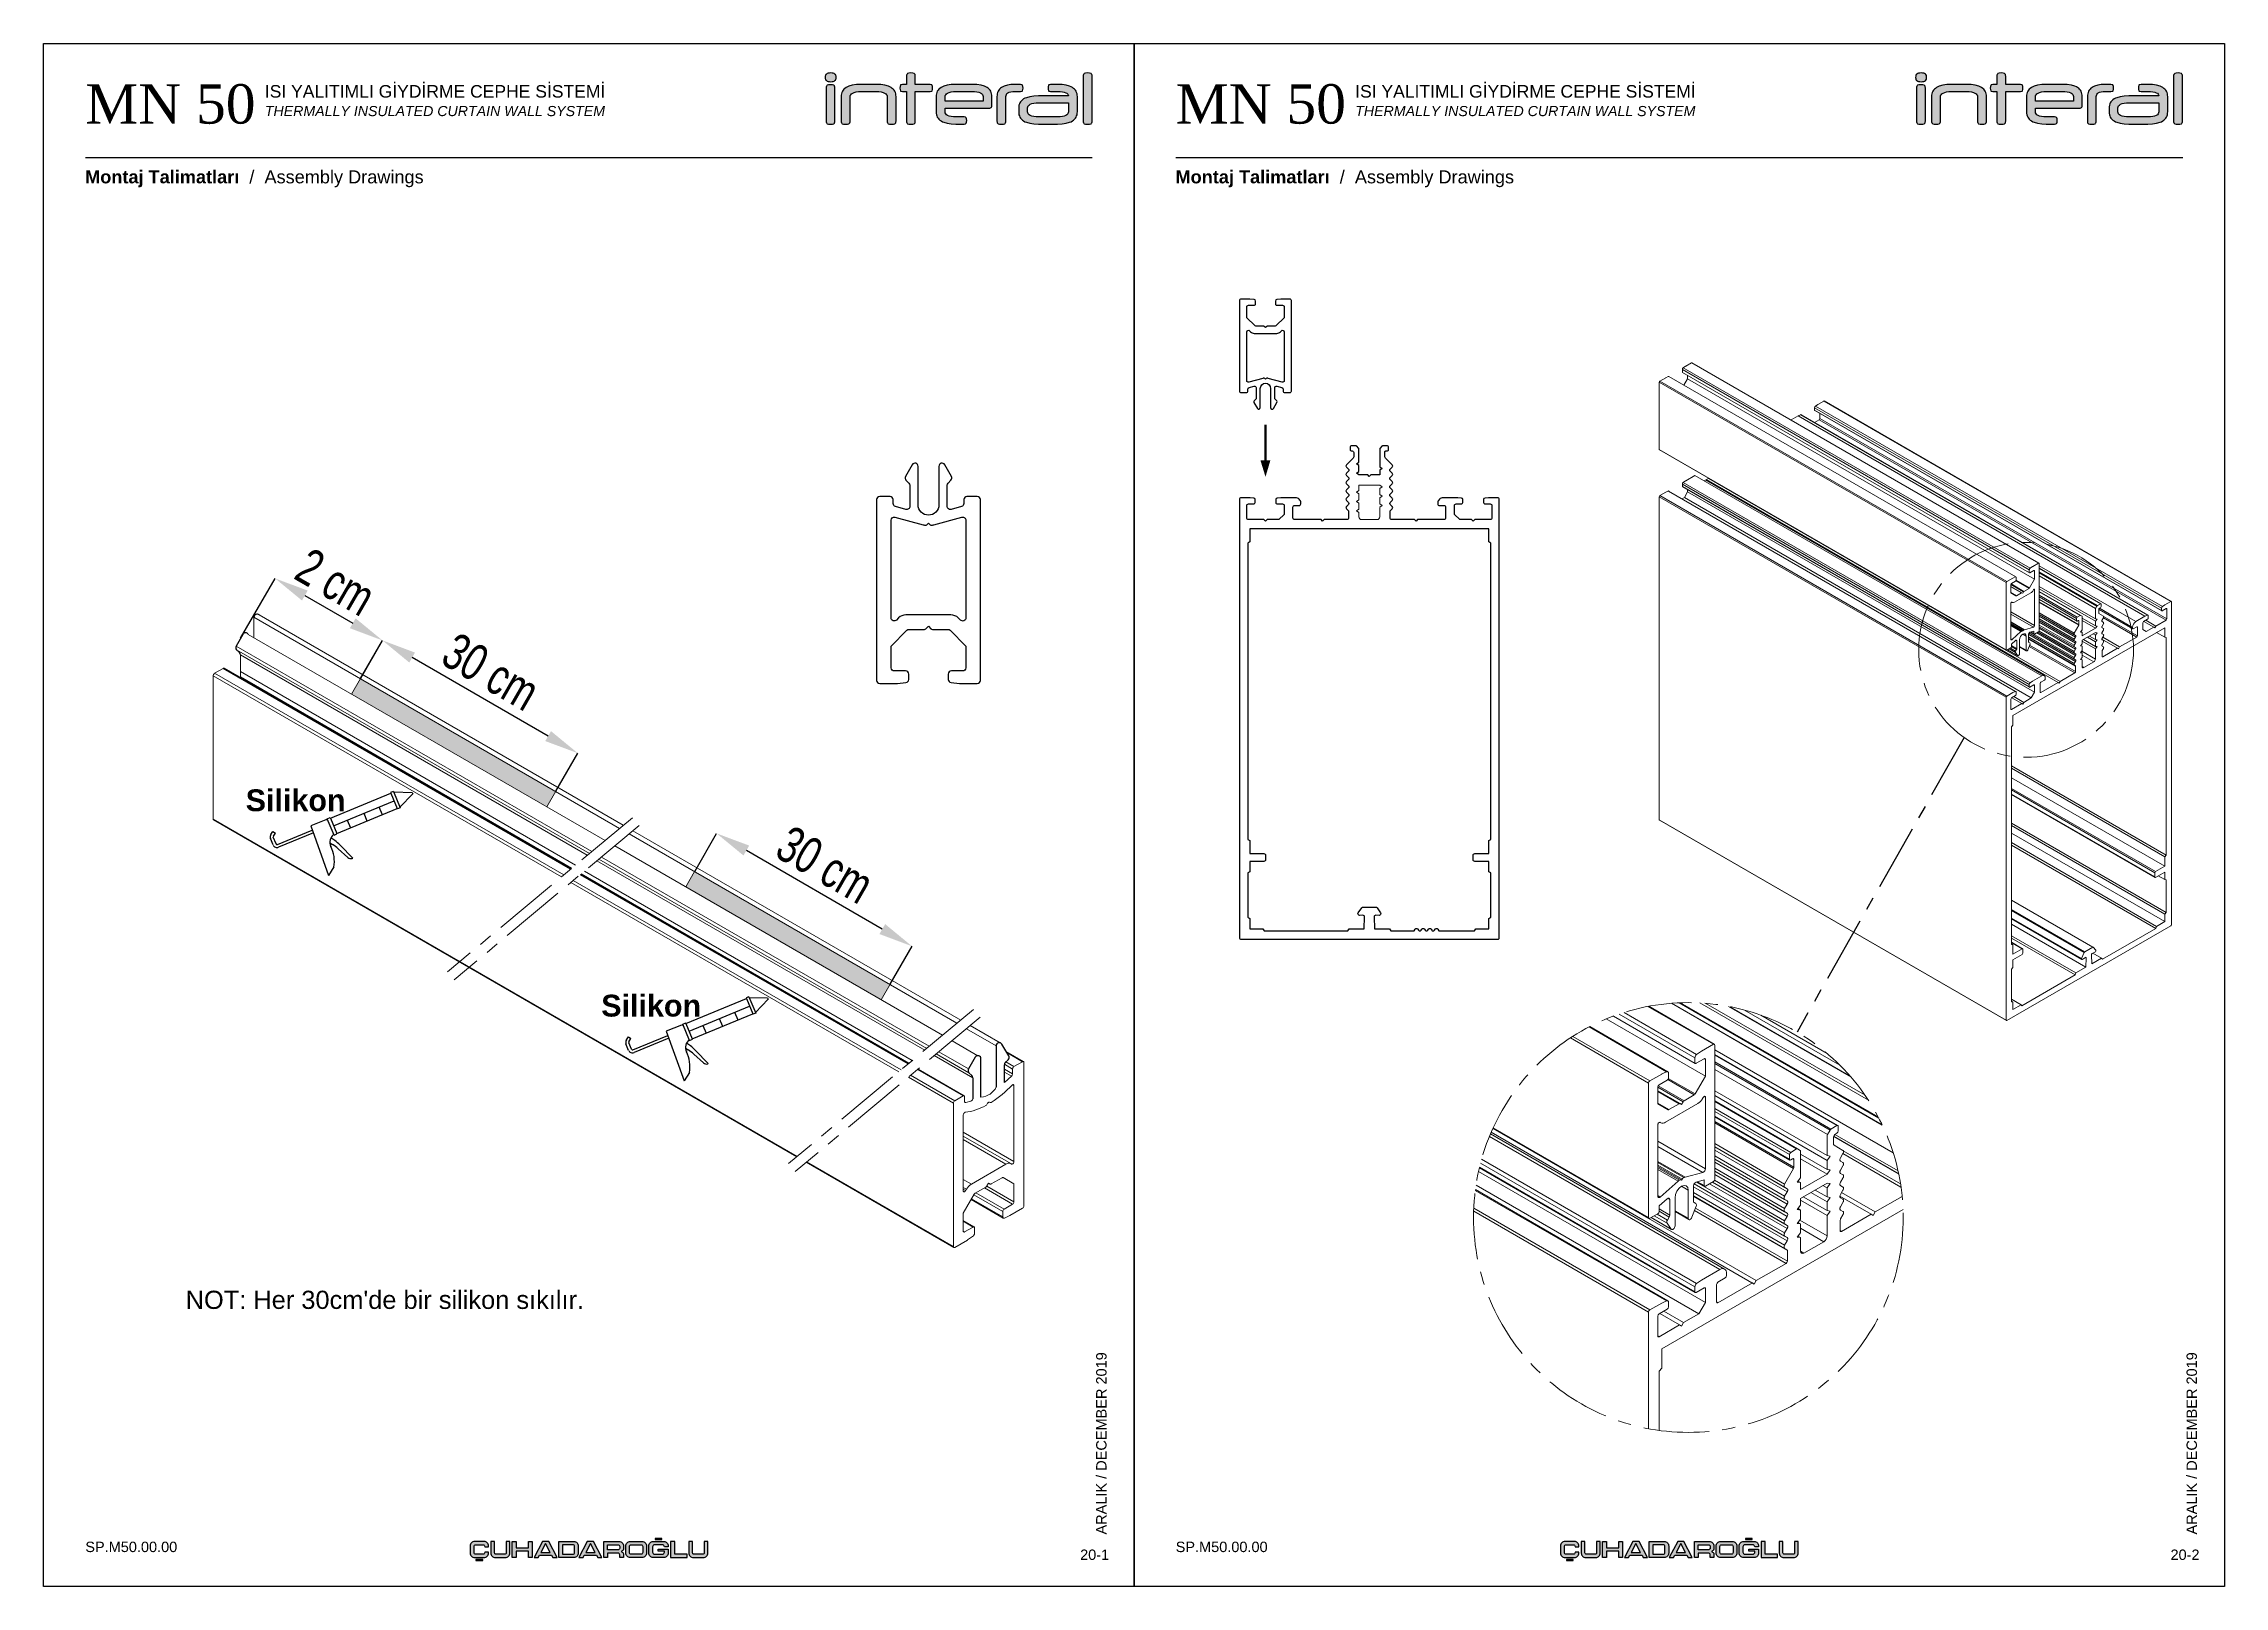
# Model space of a CAD drawing. Header units: millimetres. Extents: x 39 to 459, y 26 to 647.
# Drawn here: x 38.6 to 458.6, y 350.2 to 647.2 of the extents above; entities that cross this region are included whole.
import ezdxf

# ---------------------------------------------------------------- set-up
doc = ezdxf.new("R2010")
doc.units = ezdxf.units.MM
doc.header["$PDSIZE"] = -1
doc.linetypes.add('CENTER', pattern=[10.16, 6.35, -1.27, 1.27, -1.27])
for name, color, linetype in [('1', 1, 'Continuous'), ('ANTET', 7, 'Continuous'), ('PROFIL', 7, 'Continuous'), ('yazı_numara_k', 11, 'Continuous')]:
    doc.layers.add(name, color=color, linetype=linetype)
doc.layers.add('TABLO', color=7, linetype='Continuous', lineweight=15)
doc.layers.add('TABLO_GRİ', color=8, linetype='Continuous', lineweight=15)
doc.styles.add('SLDTEXTSTYLE3', font='TXT', dxfattribs={"width": 0.75})
doc.dimstyles.new('SLDDIMSTYLE0', dxfattribs={"dimtxt": 0.18, "dimasz": 3.302, "dimexe": 0, "dimexo": 0.0625, "dimgap": 0, "dimtad": 0, "dimtih": 1, "dimtoh": 1, "dimdec": 0, "dimrnd": 1e-09, "dimzin": 0, "dimdsep": 46, "dimtxsty": 'Standard', "dimblk1": 'NONE', "dimblk2": 'NONE', "dimsah": 1, "dimcen": 0.09, "dimadec": 0, "dimazin": 0, "dimtfac": 3.302, "dimtdec": 0, "dimtofl": 0, "dimtmove": 0, "dimatfit": 3, "dimldrblk": 'NONE', "dimfxl": 1, "dimfrac": 2, "dimtolj": 1, "dimtzin": 0, "dimarcsym": 0})
doc.dimstyles.new('SLDDIMSTYLE1', dxfattribs={"dimtxt": 7, "dimasz": 6.604, "dimexe": 0, "dimexo": 0.0625, "dimgap": 1.75, "dimtad": 1, "dimlfac": 0.25, "dimrnd": 1e-09, "dimzin": 12, "dimdsep": 46, "dimtxsty": 'SLDTEXTSTYLE3', "dimsah": 1, "dimcen": 0.09, "dimadec": 0, "dimazin": 3, "dimtfac": 1, "dimtofl": 0, "dimtmove": 0, "dimatfit": 3, "dimfxl": 1, "dimfrac": 2, "dimtolj": 1, "dimtzin": 12, "dimarcsym": 0})

msp = doc.modelspace()

# ---------------------------------------------------------------- texts
at = {"insert": (65.951, 407.08), "char_height": 3.5, "attachment_point": 1}
msp.add_mtext_dynamic_manual_height_columns("{\\fArial|b0|i0|c0|p34;NO\\fArial|b0|i0|c162|p34;T: Her 30cm'de bir silikon sıkılır.}", width=164.28499, gutter_width=164.285, heights=[0], dxfattribs=at)
at = {"char_height": 2, "width": 44.87301, "attachment_point": 1, "rotation": 90}
for insert in [(241.302, 360.152), (451.302, 360.152)]:
    msp.add_mtext('{\\fArial Unicode MS|b0|i0|c0|p34;{\\C7;ARALIK / DECEMBER 2019}}', dxfattribs=dict(at, insert=insert))
at = {"char_height": 2, "width": 4.43689, "attachment_point": 3}
for s, insert in [('{\\fArial Unicode MS|b0|i0|c0|p0;{\\C7;20-1}}', (243.805, 357.257)), ('{\\fArial Unicode MS|b0|i0|c0|p0;{\\C7;20-2}}', (453.805, 357.257))]:
    msp.add_mtext(s, dxfattribs=dict(at, insert=insert))
at = {"layer": 'yazı_numara_k', "color": 7, "char_height": 2.5, "attachment_point": 1}
for insert in [(46.587, 622.769), (256.587, 622.769)]:
    msp.add_mtext('{\\fArial Unicode MS|b1|i0|c162|p34;Montaj Talimatları  \\fArial Unicode MS|b0|i0|c162|p34;/  Assembly Drawings}', dxfattribs=dict(at, insert=insert))

# ---------------------------------------------------------------- blocks, each defined once
blk = doc.blocks.new('*D2')
at = {"layer": 'Defpoints', "color": 0}
for p in [(76.5, 532.65), (103.85, 532.28), (99.63, 524.97)]:
    blk.add_point(p, dxfattribs=at)
at = {"layer": 'TABLO', "color": 0, "lineweight": -2}
for p, q in [((76.53, 532.7), (83.18, 544.21)), ((88.9, 540.91), (98.13, 535.58)), ((99.66, 525.02), (103.85, 532.28))]:
    blk.add_line(p, q, dxfattribs=at)
at = {"layer": 'TABLO', "color": 0}
for points in [[(89.45, 541.87), (88.35, 539.96), (83.18, 544.21)], [(97.58, 534.63), (98.68, 536.53), (103.85, 532.28)]]:
    blk.add_solid(points, dxfattribs=at)
at = {"layer": 'TABLO', "color": 0, "insert": (96.58, 546.58), "char_height": 7, "attachment_point": 2, "rotation": 330.0027, "style": 'SLDTEXTSTYLE3'}
blk.add_mtext('\\A1;2 cm', dxfattribs=at)
blk = doc.blocks.new('*D3')
at = {"layer": 'Defpoints', "color": 0}
for p in [(168.21, 495.12), (163.96, 487.76), (201.59, 466.03)]:
    blk.add_point(p, dxfattribs=at)
at = {"layer": 'TABLO', "color": 0, "lineweight": -2}
for p, q in [((163.99, 487.81), (168.21, 495.12)), ((200.12, 476.7), (173.93, 491.82)), ((201.62, 466.09), (205.84, 473.4))]:
    blk.add_line(p, q, dxfattribs=at)
at = {"layer": 'TABLO', "color": 0}
for points in [[(174.48, 492.78), (173.38, 490.87), (168.21, 495.12)], [(199.57, 475.75), (200.67, 477.66), (205.84, 473.4)]]:
    blk.add_solid(points, dxfattribs=at)
at = {"layer": 'TABLO', "color": 0, "insert": (190.86, 492.15), "char_height": 7, "attachment_point": 2, "rotation": 330.0027, "style": 'SLDTEXTSTYLE3'}
blk.add_mtext('\\A1;30 cm', dxfattribs=at)
blk = doc.blocks.new('1')
at = {"layer": '1', "color": 1, "linetype": 'Continuous', "lineweight": 25}
for p, q in [((742.59, 140.2), (752.3, 144.21)), ((752.71, 144.48), (752.26, 144.29)), ((752.26, 144.29), (752.3, 144.21)), ((752.3, 144.21), (753.31, 141.74)), ((752.71, 144.48), (753.8, 141.85)), ((752.76, 144.38), (755.7, 144.32)), ((753.76, 141.95), (755.81, 144.07)), ((755.7, 144.32), (755.81, 144.07)), ((742.1, 140.1), (742.55, 140.28)), ((743.19, 137.46), (742.1, 140.1)), ((742.55, 140.28), (742.59, 140.2)), ((742.59, 140.2), (743.61, 137.73)), ((743.1, 138.97), (752.81, 142.98)), ((743.61, 137.73), (753.31, 141.74)), ((747.95, 140.97), (748.46, 139.74)), ((750.39, 141.98), (750.9, 140.75)), ((753.35, 141.66), (753.31, 141.74)), ((753.8, 141.85), (753.35, 141.66)), ((733.4, 135.88), (732.97, 136.92)), ((733.03, 137.54), (733.35, 138.04)), ((733.35, 138.04), (733.77, 137.76)), ((733.87, 136.07), (733.43, 137.11)), ((733.45, 137.27), (733.77, 137.76)), ((734.08, 135.98), (739.67, 138.28)), ((739.86, 137.82), (734.27, 135.51)), ((741.86, 139.93), (739.44, 138.93)), ((739.44, 138.93), (742.3, 130.97)), ((742.19, 139.89), (741.86, 139.93)), ((743.3, 136.6), (742.68, 137.05)), ((743.19, 137.46), (743.64, 137.65)), ((743.64, 137.65), (743.61, 137.73)), ((745.31, 139.88), (745.82, 138.65)), ((742.52, 136.23), (742.94, 135.96)), ((743.84, 135.27), (745.39, 133.86)), ((746.17, 133.77), (744.14, 135.87)), ((746.1, 133.74), (746.17, 133.77)), ((743.14, 132.35), (742.3, 130.97))]:
    blk.add_line(p, q, dxfattribs=at)
for centre, radius, start, end in [((733.59, 137.18), 0.667, 146.955, 202.4418), ((733.59, 137.18), 0.167, 146.955, 202.4418), ((744.17, 136.33), 1.65, 129.1056, 205.0301), ((739.34, 131.23), 6.67, 44.0229, 53.5851), ((734.02, 136.13), 0.667, 202.4418, 292.4418), ((734.02, 136.13), 0.167, 202.4418, 292.4418), ((738.05, 133.3), 5.18, 349.342, 26.7738), ((739.35, 130.34), 6.67, 47.7021, 57.4658), ((745.84, 134.35), 0.667, 227.7021, 292.4418)]:
    blk.add_arc(centre, radius, start, end, dxfattribs=at)
at = {"color": 1, "insert": (729, 144.8), "char_height": 3.5, "attachment_point": 1}
blk.add_mtext_dynamic_manual_height_columns('{\\fArial|b1|i0|c162|p34;Silikon}', width=15.3544, gutter_width=12.5, heights=[0], dxfattribs=at)
blk = doc.blocks.new('3874')
at = {"color": 0}
for points in [[(4037.9, 972.46), (4037.9, 976.16, 0.767327), (4037.34, 976.31), (4036.69, 975.19, 0.339454), (4036.73, 974.83), (4037.01, 974.55, -0.198912), (4037.1, 974.34), (4037.1, 972.3, -0.493145), (4036.72, 972.01), (4035.72, 972.28, -0.339454), (4035.5, 972.57), (4035.5, 972.96, 0.414214), (4035.2, 973.26), (4034.2, 973.26, 0.414214), (4033.9, 972.96), (4033.9, 955.56, 0.414214), (4034.2, 955.26), (4035.89, 955.26, 0.02182), (4035.91, 955.26), (4036.72, 955.34, 0.388879), (4037, 955.64), (4037, 956.16, 0.414214), (4036.7, 956.46), (4035.6, 956.46, -0.414214), (4035.3, 956.76), (4035.3, 958.86), (4036.81, 960.38, -0.198912), (4037.02, 960.46), (4038.51, 960.46, 0.198912), (4038.65, 960.52), (4038.9, 960.76), (4039.14, 960.52, 0.198912), (4039.28, 960.46), (4040.77, 960.46, -0.198912), (4040.98, 960.38), (4042.5, 958.86), (4042.5, 956.76, -0.414214), (4042.2, 956.46), (4041.1, 956.46, 0.414214), (4040.8, 956.16), (4040.8, 955.64, 0.388879), (4041.07, 955.34), (4041.89, 955.26, 0.02182), (4041.91, 955.26), (4043.6, 955.26, 0.414214), (4043.9, 955.56), (4043.9, 972.96, 0.414214), (4043.6, 973.26), (4042.6, 973.26, 0.414214), (4042.3, 972.96), (4042.3, 972.57, -0.339454), (4042.07, 972.28), (4041.07, 972.01, -0.493145), (4040.7, 972.3), (4040.7, 974.34, -0.198912), (4040.78, 974.55), (4041.06, 974.83, 0.339454), (4041.11, 975.19), (4040.46, 976.31, 0.767327), (4039.9, 976.16), (4039.9, 972.46, -1)], [(4035.81, 961.36, -0.668179), (4035.3, 961.57), (4035.3, 970.97, -0.493145), (4035.67, 971.26), (4038.38, 970.53, 0.017693), (4038.52, 970.5, 0.249075), (4038.79, 970.58), (4038.9, 970.69), (4039.01, 970.58, 0.249075), (4039.28, 970.5, 0.017693), (4039.41, 970.53), (4042.12, 971.26, -0.493145), (4042.5, 970.97), (4042.5, 961.57, -0.668179), (4041.98, 961.36), (4041.77, 961.57, 0.198912), (4041.06, 961.86), (4036.73, 961.86, 0.198912), (4036.02, 961.57)]]:
    blk.add_lwpolyline(points, format="xyb", close=True, dxfattribs=at)
blk = doc.blocks.new('*D6')
at = {"layer": 'Defpoints', "color": 0}
for p in [(103.85, 532.28), (99.6, 524.91), (137.23, 503.19)]:
    blk.add_point(p, dxfattribs=at)
at = {"layer": 'TABLO', "color": 0, "lineweight": -2}
for p, q in [((99.63, 524.97), (103.85, 532.28)), ((135.76, 513.86), (109.57, 528.98)), ((137.26, 503.24), (141.48, 510.56))]:
    blk.add_line(p, q, dxfattribs=at)
at = {"layer": 'TABLO', "color": 0}
for points in [[(110.12, 529.93), (109.02, 528.02), (103.85, 532.28)], [(135.21, 512.9), (136.31, 514.81), (141.48, 510.56)]]:
    blk.add_solid(points, dxfattribs=at)
at = {"layer": 'TABLO', "color": 0, "insert": (126.5, 529.31), "char_height": 7, "attachment_point": 2, "rotation": 330.0027, "style": 'SLDTEXTSTYLE3'}
blk.add_mtext('\\A1;30 cm', dxfattribs=at)
blk = doc.blocks.new('50MN53')
at = {"color": 0, "ltscale": 10}
blk.add_lwpolyline([(365.34, 329.96), (280.84, 329.96, 0.414214), (280.54, 329.66), (280.54, 327.97, 0.02182), (280.54, 327.94), (280.61, 327.24, 0.388879), (280.9, 326.96), (281.44, 326.96, 0.414214), (281.74, 327.26), (281.74, 328.26, -0.414214), (282.04, 328.56), (284.44, 328.56, -0.414214), (284.74, 328.26), (284.74, 325.26), (285.04, 324.96), (284.74, 324.66), (284.74, 322.36), (283.74, 321.36), (282.04, 321.36, -0.414214), (281.74, 321.66), (281.74, 322.66, 0.414214), (281.44, 322.96), (280.9, 322.96, 0.388879), (280.61, 322.69), (280.54, 321.99, 0.021753), (280.54, 321.97), (280.54, 319.16, 0.414214), (281.54, 318.16), (281.74, 318.16, 0.414214), (282.04, 318.46), (282.04, 319.36, -0.414214), (282.34, 319.66), (284.44, 319.66, -0.414214), (284.74, 319.36), (284.74, 314.26), (285.04, 313.96), (284.74, 313.66), (284.74, 309.26, -0.414214), (284.44, 308.96), (283.19, 308.96, -0.198912), (282.98, 309.05), (282.65, 309.38, 0.414213), (282.23, 309.38), (281.85, 309, -0.404139), (281.43, 309), (281.05, 309.38, 0.414214), (280.63, 309.38), (280.25, 309, -0.414214), (279.83, 309), (279.45, 309.38, 0.414214), (279.03, 309.38), (278.65, 309, -0.414214), (278.23, 309), (277.85, 309.38, 0.414214), (277.43, 309.38), (277.05, 309, -0.414214), (276.63, 309), (276.25, 309.38, 0.414214), (275.83, 309.38), (275.45, 309, -0.414214), (275.03, 309), (274.65, 309.38, 0.414214), (274.23, 309.38), (272.91, 308.05, -0.198912), (272.69, 307.96), (271.74, 307.96, -0.414214), (271.54, 308.16), (271.54, 308.36, 0.414214), (271.24, 308.66), (270.84, 308.66, 0.414214), (270.54, 308.36), (270.54, 307.6, 0.198912), (270.63, 307.39), (270.97, 307.05, 0.198913), (271.18, 306.96), (274.62, 306.96), (274.94, 307.46), (275.26, 306.96), (276.14, 306.96), (276.14, 305.26), (276.44, 304.96), (276.14, 304.66), (276.14, 302.96), (275.82, 302.46), (275.51, 302.96), (274.34, 302.96), (274.02, 302.46), (273.71, 302.96), (271.18, 302.96, 0.198913), (270.97, 302.88), (270.63, 302.53, 0.198912), (270.54, 302.32), (270.54, 301.56, 0.414214), (270.84, 301.26), (271.24, 301.26, 0.414214), (271.54, 301.56), (271.54, 301.66, -0.414214), (271.84, 301.96), (272.69, 301.96, -0.198912), (272.91, 301.88), (274.23, 300.55, 0.414214), (274.65, 300.55), (275.03, 300.93, -0.414214), (275.45, 300.93), (275.83, 300.55, 0.414214), (276.25, 300.55), (276.63, 300.93, -0.414214), (277.05, 300.93), (277.43, 300.55, 0.414214), (277.85, 300.55), (278.23, 300.93, -0.414214), (278.65, 300.93), (279.03, 300.55, 0.414214), (279.45, 300.55), (279.83, 300.93, -0.414214), (280.25, 300.93), (280.63, 300.55, 0.414214), (281.05, 300.55), (281.43, 300.93, -0.404139), (281.85, 300.93), (282.23, 300.55, 0.414213), (282.65, 300.55), (282.98, 300.88, -0.198912), (283.19, 300.96), (284.44, 300.96, -0.414214), (284.74, 300.66), (284.74, 296.26), (285.04, 295.96), (284.74, 295.66), (284.74, 290.56, -0.414214), (284.44, 290.26), (282.34, 290.26, -0.414214), (282.04, 290.56), (282.04, 291.46, 0.414214), (281.74, 291.76), (281.54, 291.76, 0.414214), (280.54, 290.76), (280.54, 287.96, 0.021753), (280.54, 287.93), (280.61, 287.24, 0.388879), (280.9, 286.96), (281.44, 286.96, 0.414214), (281.74, 287.26), (281.74, 288.26, -0.414214), (282.04, 288.56), (283.74, 288.56), (284.74, 287.56), (284.74, 285.26), (285.04, 284.96), (284.74, 284.66), (284.74, 281.66, -0.414214), (284.44, 281.36), (282.04, 281.36, -0.414214), (281.74, 281.66), (281.74, 282.66, 0.414214), (281.44, 282.96), (280.9, 282.96, 0.389143), (280.61, 282.69), (280.54, 281.98, 0.02159), (280.54, 281.95), (280.54, 280.26, 0.414214), (280.84, 279.96), (365.24, 279.96, 0.414214), (365.54, 280.26), (365.54, 329.76, 0.414214), (365.34, 329.96)], format="xyb", dxfattribs=at)
blk.add_lwpolyline([(360.92, 306.19, 0.434812), (361.23, 305.88), (363.54, 305.96), (363.54, 308.85), (363.94, 309.08), (363.94, 313.6), (363.59, 313.8, -0.57735), (363.59, 314.32), (363.79, 314.44, 0.57735), (363.79, 314.95), (363.59, 315.07, -0.57735), (363.59, 315.59), (363.79, 315.71, 0.57735), (363.79, 316.23), (363.59, 316.34, -0.57735), (363.59, 316.86), (363.79, 316.98, 0.57735), (363.79, 317.5), (363.59, 317.61, -0.57735), (363.59, 318.13), (363.94, 318.33), (363.94, 325.23), (363.54, 325.46), (363.54, 327.96), (361.54, 327.96), (361.31, 328.36), (352.77, 328.36), (352.54, 327.96), (350.54, 327.96), (350.54, 325.26, -0.414214), (350.24, 324.96), (349.34, 324.96, -0.414214), (349.04, 325.26), (349.04, 327.96), (346.54, 327.96), (346.31, 328.36), (289.27, 328.36), (289.04, 327.96), (286.54, 327.96), (286.54, 281.96), (289.04, 281.96), (289.27, 281.56), (346.31, 281.56), (346.54, 281.96), (349.04, 281.96), (349.04, 284.66, -0.414214), (349.34, 284.96), (350.24, 284.96, -0.414214), (350.54, 284.66), (350.54, 281.96), (352.54, 281.96), (352.77, 281.56), (361.31, 281.56), (361.54, 281.96), (363.54, 281.96), (363.54, 284.46), (363.94, 284.69), (363.94, 300.85), (363.54, 301.08), (363.54, 303.96), (361.23, 304.04, 0.434812), (360.92, 303.73), (360.94, 303.07, -0.612801), (360.47, 302.81), (359.47, 303.49, -0.249328), (359.34, 303.74), (359.34, 306.19, -0.249328), (359.47, 306.44), (360.47, 307.11, -0.612801), (360.94, 306.85)], format="xyb", close=True, dxfattribs=at)
at = {"color": 0, "linetype": 'Continuous', "lineweight": 15}
blk.add_lwpolyline([(282.38, 306.96), (282.06, 307.46), (281.74, 306.96), (280.58, 306.96), (280.26, 307.46), (279.94, 306.96), (278.78, 306.96), (278.46, 307.46), (278.14, 306.96), (278.14, 302.96), (279.12, 302.96), (279.44, 302.46), (279.76, 302.96), (280.92, 302.96), (281.24, 302.46), (281.56, 302.96), (282.72, 302.96), (283.04, 302.46), (283.36, 302.96), (284.24, 302.96, 0.414214), (284.74, 303.46), (284.74, 306.46, 0.414214), (284.24, 306.96), (282.4, 306.96)], format="xyb", dxfattribs=at)
blk = doc.blocks.new('_NONE')
blk = doc.blocks.new('Ek Ayak Profili-1')
at = {"color": 7, "linetype": 'Continuous', "lineweight": 15}
for p, q in [((328.75, -94.78), (327.99, -95.22)), ((329.06, -94.63), (328.75, -94.78)), ((373.69, -120.34), (329.14, -94.63)), ((375.42, -119.45), (330.87, -93.73)), ((330.87, -94.04), (330.87, -93.73)), ((330.9, -94.1), (375.44, -119.81)), ((330.99, -93.52), (331.29, -93.31)), ((375.54, -119.23), (330.99, -93.52)), ((331.55, -94.92), (331.08, -95.75)), ((331.3, -93.31), (332.06, -92.87)), ((331.55, -94.92), (331.55, -94.48)), ((376.61, -118.58), (332.06, -92.87)), ((376.67, -118.58), (332.12, -92.86)), ((372.45, -121.08), (327.9, -95.37)), ((327.9, -95.37), (327.9, -103.99)), ((372.53, -120.94), (327.99, -95.22)), ((372.45, -129.7), (327.9, -103.99)), ((327.93, -104.04), (372.47, -129.76)), ((373.61, -120.35), (373.3, -120.49)), ((375.42, -119.76), (375.42, -119.45)), ((376.01, -119.51), (375.5, -119.81)), ((375.54, -119.23), (375.84, -119.03)), ((375.85, -119.02), (376.61, -118.58)), ((376.1, -120.64), (376.1, -119.56)), ((376.69, -118.63), (376.69, -127.26)), ((372.45, -121.08), (372.45, -129.7)), ((373.29, -120.5), (372.53, -120.94)), ((373.04, -122.4), (373.04, -121.33)), ((374.47, -122.39), (373.04, -121.57)), ((373.7, -122.78), (373.04, -122.4)), ((373.13, -121.18), (373.64, -120.89)), ((375.61, -122.39), (373.53, -123.59)), ((373.72, -120.74), (373.72, -120.43)), ((373.76, -122.78), (374.41, -122.4)), ((374.47, -122.39), (374.57, -122.45)), ((374.67, -122.28), (374.57, -122.45)), ((375.38, -121.84), (374.73, -122.21)), ((375.44, -121.77), (376.1, -120.64)), ((375.91, -122.08), (375.95, -122)), ((376.1, -126.57), (376.1, -121.99)), ((373.04, -128.34), (373.04, -123.75)), ((373.23, -123.62), (373.19, -123.6)), ((373.23, -123.62), (373.19, -123.6)), ((373.13, -128.96), (373.65, -128.5)), ((374.35, -127.37), (373.2, -128.39)), ((373.81, -128.55), (373.81, -129.55)), ((374.15, -130.24), (374.15, -128.43)), ((374.57, -127.3), (374.54, -127.28)), ((374.57, -127.3), (374.61, -127.24)), ((374.79, -127.12), (375.94, -126.81)), ((375, -129.75), (375, -127.94)), ((375.33, -127.67), (375.33, -128.66)), ((375.37, -128.75), (375.49, -128.81)), ((376.01, -127.3), (375.5, -127.43)), ((375.55, -127.42), (376.04, -127.7)), ((376.01, -127.65), (376.01, -127.3)), ((376.61, -127.4), (376.1, -127.7)), ((372.53, -129.75), (373.04, -129.46)), ((372.61, -129.71), (373.93, -130.47)), ((373.13, -129.31), (373.13, -128.96)), ((373.63, -130.06), (373.91, -130.45)), ((373.77, -129.67), (373.65, -129.87)), ((374.15, -129.33), (375.03, -129.84)), ((375.51, -128.98), (375.23, -129.69))]:
    blk.add_line(p, q, dxfattribs=at)
at = {"color": 8, "linetype": 'Continuous', "lineweight": 15}
for p, q in [((376.1, -120.64), (331.55, -94.92)), ((376.1, -119.56), (376.01, -119.51)), ((374.67, -122.28), (373.04, -121.34)), ((374.41, -122.4), (373.04, -121.61)), ((373.76, -122.78), (373.04, -122.36)), ((374.73, -122.21), (373.07, -121.25)), ((375.38, -121.84), (373.68, -120.85)), ((375.44, -121.77), (373.72, -120.78)), ((376.1, -121.99), (376.01, -121.94)), ((373.04, -124.81), (376.1, -126.57)), ((375.94, -126.81), (373.04, -125.14)), ((374.79, -127.12), (373.04, -126.11)), ((374.72, -127.14), (373.04, -126.17)), ((374.61, -127.24), (373.04, -126.34)), ((374.54, -127.28), (373.04, -126.42)), ((374.42, -127.31), (373.04, -126.51)), ((374.35, -127.37), (373.04, -126.61)), ((373.04, -128.29), (373.2, -128.39)), ((373.81, -128.55), (373.68, -128.48)), ((375, -127.94), (374.57, -127.7)), ((376.01, -127.65), (375.6, -127.41)), ((373.91, -130.45), (372.62, -129.71)), ((373.63, -130.06), (372.82, -129.59)), ((373.65, -129.87), (372.99, -129.49)), ((373.81, -129.55), (373.13, -129.15)), ((373.77, -129.67), (373.13, -129.3)), ((375, -129.75), (374.15, -129.26))]:
    blk.add_line(p, q, dxfattribs=at)
at = {"color": 7, "linetype": 'Continuous', "lineweight": 15, "flags": 128}
for points in [[(373.72, -120.43), (373.72, -120.4), (373.71, -120.38), (373.7, -120.36), (373.69, -120.35), (373.67, -120.34), (373.65, -120.34), (373.63, -120.34), (373.61, -120.35)], [(375.95, -122), (375.97, -121.97), (376, -121.95), (376.02, -121.93), (376.05, -121.93), (376.07, -121.93), (376.08, -121.94), (376.09, -121.96), (376.1, -121.99)], [(373.04, -123.75), (373.05, -123.72), (373.06, -123.69), (373.07, -123.66), (373.1, -123.63), (373.12, -123.61), (373.15, -123.6), (373.17, -123.59), (373.19, -123.6)], [(373.2, -128.39), (373.18, -128.41), (373.15, -128.42), (373.12, -128.43), (373.09, -128.43), (373.07, -128.41), (373.06, -128.39), (373.05, -128.37), (373.04, -128.34)], [(373.81, -128.55), (373.8, -128.52), (373.79, -128.49), (373.78, -128.47), (373.76, -128.46), (373.73, -128.46), (373.71, -128.47), (373.68, -128.48), (373.65, -128.5)], [(375, -127.94), (374.96, -127.77), (374.87, -127.67), (374.73, -127.64), (374.57, -127.7), (374.41, -127.83), (374.27, -128.01), (374.18, -128.23), (374.15, -128.43)], [(373.91, -130.45), (373.94, -130.48), (373.97, -130.48), (374.01, -130.47), (374.05, -130.44), (374.09, -130.4), (374.12, -130.35), (374.14, -130.3), (374.15, -130.24)], [(375.23, -129.69), (375.21, -129.74), (375.17, -129.79), (375.13, -129.82), (375.09, -129.84), (375.05, -129.84), (375.02, -129.83), (375, -129.8), (375, -129.75)]]:
    blk.add_lwpolyline(points, dxfattribs=at)
at = {"color": 7, "linetype": 'Continuous', "lineweight": 15}
for centre, radius, start, end in [((328.8, -94.87), 0.106, 115.5191, 120.0477), ((329.1, -94.7), 0.0838, 64.1059, 120.3461), ((331.15, -93.74), 0.28, 125.6892, 177.1989), ((330.93, -94.05), 0.0592, 173.7012, 234.9867), ((331.36, -93.41), 0.121, 120.0415, 124.1919), ((332.1, -92.92), 0.0604, 65.6929, 125.6176), ((328.09, -95.37), 0.184, 122.6055, 177.3945), ((327.96, -104), 0.0575, 172.7442, 235.9436), ((375.7, -119.46), 0.28, 125.6892, 177.1989), ((375.47, -119.77), 0.0524, 170.786, 309.2033), ((375.91, -119.13), 0.121, 120.0415, 124.1919), ((376.05, -119.56), 0.0524, 350.786, 129.2033), ((376.64, -118.62), 0.0524, 350.786, 129.2033), ((372.63, -121.09), 0.184, 122.6055, 177.3945), ((373.23, -121.34), 0.184, 122.6055, 177.3945), ((373.35, -120.59), 0.106, 115.5191, 120.0477), ((373.54, -120.73), 0.184, 302.6055, 357.3945), ((373.72, -122.73), 0.0604, 245.686, 305.6182), ((374.44, -122.45), 0.0604, 65.686, 125.6182), ((374.83, -122.36), 0.173, 121.9547, 151.1444), ((375.29, -121.69), 0.173, 301.9547, 331.1444), ((375.15, -121.66), 0.866, 301.9547, 331.1444), ((373.36, -123.35), 0.302, 245.686, 305.6182), ((375.35, -128.49), 1.5, 127.993, 131.5924), ((374.5, -127.38), 0.104, 68.5896, 135.4411), ((374.82, -127.36), 0.238, 114.3997, 152.1631), ((375, -127.88), 0.791, 105.0666, 110.5913), ((375.6, -127.67), 0.261, 112.6642, 178.642), ((375.42, -128.67), 0.0906, 174.3796, 234.302), ((375.84, -126.57), 0.261, 292.6642, 358.642), ((376.07, -127.66), 0.0524, 170.786, 309.2033), ((376.51, -127.25), 0.184, 302.6055, 357.3945), ((372.5, -129.71), 0.0524, 170.786, 309.2033), ((372.94, -129.3), 0.184, 302.6055, 357.3945), ((373.81, -129.99), 0.191, 144.0319, 203.7569), ((373.55, -129.54), 0.26, 328.8563, 358.0435), ((375.39, -128.91), 0.135, 328.7012, 45.2148)]:
    blk.add_arc(centre, radius, start, end, dxfattribs=at)
blk = doc.blocks.new('İnteral Logo - 2D')
at = {"layer": 'PROFIL', "ltscale": 10}
h = blk.add_hatch(color=7, dxfattribs=at)
h.paths.add_polyline_path([(2732.45, 1117.62), (2732.47, 1117.8), (2732.47, 1124.16), (2732.45, 1124.34), (2732.41, 1124.48), (2732.35, 1124.6), (2732.25, 1124.67), (2731.98, 1124.76), (2731.61, 1124.79), (2731.23, 1124.76), (2730.97, 1124.67), (2730.87, 1124.6), (2730.81, 1124.48), (2730.77, 1124.34), (2730.76, 1124.16), (2730.76, 1117.8), (2730.77, 1117.62), (2730.81, 1117.48), (2730.87, 1117.36), (2730.97, 1117.29), (2731.23, 1117.2), (2731.61, 1117.17), (2731.98, 1117.2), (2732.25, 1117.29), (2732.35, 1117.36), (2732.41, 1117.48)])
h.paths.add_polyline_path([(2732.71, 1126.01), (2732.72, 1126.21), (2732.71, 1126.41), (2732.66, 1126.58), (2732.58, 1126.73), (2732.47, 1126.84), (2732.33, 1126.93), (2732.15, 1127), (2731.92, 1127.03), (2731.66, 1127.05), (2731.4, 1127.03), (2731.17, 1127), (2730.99, 1126.93), (2730.84, 1126.84), (2730.73, 1126.73), (2730.66, 1126.58), (2730.61, 1126.41), (2730.59, 1126.21), (2730.61, 1126.01), (2730.66, 1125.84), (2730.73, 1125.69), (2730.84, 1125.58), (2730.99, 1125.49), (2731.17, 1125.42), (2731.4, 1125.39), (2731.66, 1125.37), (2731.92, 1125.39), (2732.15, 1125.42), (2732.33, 1125.49), (2732.47, 1125.58), (2732.58, 1125.69), (2732.66, 1125.84)])
for points in [[(2750.79, 1123.47), (2751.04, 1123.52), (2751.13, 1123.57), (2751.18, 1123.64), (2751.25, 1123.85), (2751.27, 1124.15), (2751.25, 1124.44), (2751.18, 1124.66), (2751.13, 1124.74), (2751.04, 1124.79), (2750.79, 1124.84), (2747.94, 1124.84), (2747.94, 1126.41), (2747.93, 1126.59), (2747.89, 1126.74), (2747.82, 1126.85), (2747.73, 1126.92), (2747.46, 1127.02), (2747.08, 1127.05), (2746.7, 1127.02), (2746.44, 1126.92), (2746.35, 1126.85), (2746.28, 1126.74), (2746.24, 1126.59), (2746.23, 1126.41), (2746.23, 1124.84), (2745.46, 1124.84), (2745.21, 1124.79), (2745.12, 1124.74), (2745.06, 1124.66), (2745, 1124.44), (2744.98, 1124.15), (2745, 1123.85), (2745.06, 1123.64), (2745.12, 1123.57), (2745.21, 1123.52), (2745.46, 1123.47), (2746.23, 1123.47), (2746.23, 1117.8), (2746.24, 1117.62), (2746.28, 1117.48), (2746.35, 1117.36), (2746.44, 1117.29), (2746.7, 1117.2), (2747.08, 1117.17), (2747.46, 1117.2), (2747.73, 1117.29), (2747.82, 1117.36), (2747.89, 1117.48), (2747.93, 1117.62), (2747.94, 1117.8), (2747.94, 1123.47)], [(2743.86, 1123.73), (2743.7, 1123.92), (2743.51, 1124.09), (2743.28, 1124.25), (2743.03, 1124.39), (2742.75, 1124.51), (2742.09, 1124.69), (2741.32, 1124.8), (2740.42, 1124.84), (2737.48, 1124.84), (2736.59, 1124.8), (2735.81, 1124.69), (2735.16, 1124.51), (2734.87, 1124.39), (2734.62, 1124.25), (2734.4, 1124.09), (2734.2, 1123.92), (2734.04, 1123.73), (2733.91, 1123.52), (2733.8, 1123.29), (2733.73, 1123.04), (2733.68, 1122.77), (2733.67, 1122.49), (2733.67, 1117.8), (2733.68, 1117.62), (2733.72, 1117.48), (2733.79, 1117.36), (2733.88, 1117.29), (2734.14, 1117.2), (2734.52, 1117.17), (2734.89, 1117.2), (2735.16, 1117.29), (2735.26, 1117.36), (2735.33, 1117.48), (2735.37, 1117.62), (2735.38, 1117.8), (2735.38, 1122.85), (2736.02, 1123.27), (2736.75, 1123.45), (2737.54, 1123.47), (2741.05, 1123.47), (2742.23, 1123.19), (2742.52, 1122.63), (2742.52, 1117.8), (2742.54, 1117.62), (2742.58, 1117.48), (2742.64, 1117.36), (2742.73, 1117.29), (2743, 1117.2), (2743.37, 1117.17), (2743.75, 1117.2), (2744.02, 1117.29), (2744.11, 1117.36), (2744.18, 1117.48), (2744.22, 1117.62), (2744.24, 1117.8), (2744.24, 1122.49), (2744.22, 1122.77), (2744.18, 1123.04), (2744.1, 1123.29), (2744, 1123.52)], [(2768.21, 1123.47), (2768.47, 1123.52), (2768.55, 1123.57), (2768.61, 1123.64), (2768.68, 1123.85), (2768.7, 1124.15), (2768.68, 1124.44), (2768.61, 1124.66), (2768.55, 1124.74), (2768.47, 1124.79), (2768.21, 1124.84), (2767.16, 1124.84), (2766.36, 1124.8), (2765.67, 1124.69), (2765.07, 1124.51), (2764.81, 1124.39), (2764.57, 1124.26), (2764.36, 1124.1), (2764.18, 1123.93), (2764.02, 1123.74), (2763.9, 1123.53), (2763.8, 1123.3), (2763.73, 1123.05), (2763.69, 1122.79), (2763.67, 1122.5), (2763.67, 1117.8), (2763.69, 1117.62), (2763.72, 1117.48), (2763.79, 1117.36), (2763.88, 1117.29), (2764.15, 1117.2), (2764.52, 1117.17), (2764.9, 1117.2), (2765.17, 1117.29), (2765.26, 1117.36), (2765.33, 1117.48), (2765.37, 1117.62), (2765.38, 1117.8), (2765.38, 1122.9), (2765.95, 1123.36), (2766.83, 1123.47)]]:
    blk.add_hatch(color=7, dxfattribs=at).paths.add_polyline_path(points)
at = {"layer": 'PROFIL', "ltscale": 10, "true_color": 0xfed100}
blk.add_hatch(color=40, dxfattribs=at).paths.add_polyline_path([(2781.99, 1126.41), (2781.98, 1126.59), (2781.94, 1126.74), (2781.87, 1126.85), (2781.78, 1126.92), (2781.51, 1127.02), (2781.13, 1127.05), (2780.75, 1127.02), (2780.49, 1126.92), (2780.4, 1126.85), (2780.33, 1126.74), (2780.29, 1126.59), (2780.28, 1126.41), (2780.28, 1117.8), (2780.29, 1117.62), (2780.33, 1117.48), (2780.4, 1117.36), (2780.49, 1117.29), (2780.75, 1117.2), (2781.13, 1117.17), (2781.51, 1117.2), (2781.78, 1117.29), (2781.87, 1117.36), (2781.94, 1117.48), (2781.98, 1117.62), (2781.99, 1117.8)])
at = {"layer": 'PROFIL', "ltscale": 10}
h = blk.add_hatch(color=7, dxfattribs=at)
h.paths.add_polyline_path([(2759.81, 1124.8), (2758.87, 1124.84), (2755.76, 1124.84), (2754.87, 1124.8), (2754.09, 1124.69), (2753.44, 1124.51), (2753.15, 1124.39), (2752.9, 1124.25), (2752.68, 1124.09), (2752.48, 1123.92), (2752.32, 1123.73), (2752.18, 1123.52), (2752.08, 1123.29), (2752.01, 1123.04), (2751.96, 1122.77), (2751.95, 1122.49), (2751.95, 1119.56), (2751.96, 1119.28), (2752.01, 1119.02), (2752.08, 1118.77), (2752.18, 1118.54), (2752.32, 1118.33), (2752.48, 1118.14), (2752.68, 1117.96), (2752.9, 1117.81), (2753.15, 1117.67), (2753.44, 1117.55), (2754.09, 1117.37), (2754.87, 1117.26), (2755.76, 1117.22), (2757.36, 1117.22), (2757.62, 1117.26), (2757.7, 1117.32), (2757.76, 1117.39), (2757.83, 1117.61), (2757.85, 1117.91), (2757.83, 1118.2), (2757.76, 1118.41), (2757.7, 1118.49), (2757.62, 1118.54), (2757.36, 1118.58), (2755.13, 1118.58), (2753.96, 1118.87), (2753.66, 1119.43), (2753.66, 1120.25), (2761.88, 1120.25), (2762.3, 1120.29), (2762.44, 1120.34), (2762.54, 1120.4), (2762.61, 1120.49), (2762.65, 1120.61), (2762.69, 1120.94), (2762.69, 1122.49), (2762.67, 1122.78), (2762.63, 1123.04), (2762.56, 1123.29), (2762.46, 1123.52), (2762.34, 1123.74), (2762.18, 1123.93), (2762, 1124.1), (2761.79, 1124.26), (2761.55, 1124.39), (2761.27, 1124.51), (2760.61, 1124.69)])
h.paths.add_polyline_path([(2760.98, 1121.59), (2760.98, 1122.49), (2760.95, 1122.71), (2760.85, 1122.91), (2760.69, 1123.08), (2760.47, 1123.22), (2760.18, 1123.33), (2759.81, 1123.41), (2759.35, 1123.46), (2758.82, 1123.47), (2755.81, 1123.47), (2755.29, 1123.46), (2754.84, 1123.4), (2754.46, 1123.31), (2754.17, 1123.19), (2753.95, 1123.04), (2753.79, 1122.87), (2753.69, 1122.69), (2753.66, 1122.49), (2753.66, 1121.59)], flags=16)
at = {"layer": 'PROFIL', "ltscale": 10, "true_color": 0xfed100}
h = blk.add_hatch(color=40, dxfattribs=at)
h.paths.add_polyline_path([(2779.15, 1119.56), (2779.15, 1122.49), (2779.13, 1122.77), (2779.09, 1123.04), (2779.01, 1123.29), (2778.91, 1123.52), (2778.78, 1123.73), (2778.61, 1123.92), (2778.42, 1124.09), (2778.19, 1124.25), (2777.94, 1124.39), (2777.66, 1124.51), (2777, 1124.69), (2776.23, 1124.8), (2775.33, 1124.84), (2774.01, 1124.84), (2773.76, 1124.79), (2773.67, 1124.74), (2773.61, 1124.67), (2773.54, 1124.45), (2773.51, 1124.15), (2773.54, 1123.85), (2773.61, 1123.64), (2773.67, 1123.57), (2773.76, 1123.52), (2774.01, 1123.47), (2775.97, 1123.47), (2777.16, 1123.25), (2777.52, 1122.62), (2771.67, 1122.62), (2770.77, 1122.59), (2770, 1122.48), (2769.34, 1122.29), (2769.06, 1122.18), (2768.81, 1122.04), (2768.58, 1121.88), (2768.39, 1121.71), (2768.22, 1121.52), (2768.09, 1121.31), (2767.99, 1121.08), (2767.91, 1120.83), (2767.87, 1120.56), (2767.85, 1120.28), (2767.85, 1119.56), (2767.87, 1119.28), (2767.91, 1119.02), (2767.99, 1118.77), (2768.09, 1118.54), (2768.22, 1118.33), (2768.39, 1118.14), (2768.58, 1117.96), (2768.81, 1117.81), (2769.06, 1117.67), (2769.34, 1117.55), (2770, 1117.37), (2770.77, 1117.26), (2771.67, 1117.22), (2775.33, 1117.22), (2776.23, 1117.26), (2777, 1117.37), (2777.66, 1117.55), (2777.94, 1117.67), (2778.19, 1117.81), (2778.42, 1117.96), (2778.61, 1118.14), (2778.78, 1118.33), (2778.91, 1118.54), (2779.01, 1118.77), (2779.09, 1119.02), (2779.13, 1119.28)])
h.paths.add_polyline_path([(2777.44, 1119.22), (2776.8, 1118.78), (2776.07, 1118.61), (2775.28, 1118.58), (2771.04, 1118.58), (2769.86, 1118.87), (2769.56, 1119.43), (2769.56, 1120.69), (2770.2, 1121.12), (2770.93, 1121.29), (2771.72, 1121.32), (2777.44, 1121.32)], flags=16)
at = {"layer": 'PROFIL', "color": 7, "ltscale": 10}
for points in [[(2732.72, 1126.21), (2732.71, 1126.41), (2732.66, 1126.58), (2732.58, 1126.73), (2732.47, 1126.84), (2732.33, 1126.93), (2732.15, 1127), (2731.92, 1127.03), (2731.66, 1127.05), (2731.4, 1127.03), (2731.17, 1127), (2730.99, 1126.93), (2730.84, 1126.84), (2730.73, 1126.73), (2730.66, 1126.58), (2730.61, 1126.41), (2730.59, 1126.21), (2730.61, 1126.01), (2730.66, 1125.84), (2730.73, 1125.69), (2730.84, 1125.58), (2730.99, 1125.49), (2731.17, 1125.42), (2731.4, 1125.39), (2731.66, 1125.37), (2731.92, 1125.39), (2732.15, 1125.42), (2732.33, 1125.49), (2732.47, 1125.58), (2732.58, 1125.69), (2732.66, 1125.84), (2732.71, 1126.01)], [(2751.25, 1123.85), (2751.27, 1124.15), (2751.25, 1124.44), (2751.18, 1124.66), (2751.13, 1124.74), (2751.04, 1124.79), (2750.79, 1124.84), (2747.94, 1124.84), (2747.94, 1126.41), (2747.93, 1126.59), (2747.89, 1126.74), (2747.82, 1126.85), (2747.73, 1126.92), (2747.46, 1127.02), (2747.08, 1127.05), (2746.7, 1127.02), (2746.44, 1126.92), (2746.35, 1126.85), (2746.28, 1126.74), (2746.24, 1126.59), (2746.23, 1126.41), (2746.23, 1124.84), (2745.46, 1124.84), (2745.21, 1124.79), (2745.12, 1124.74), (2745.06, 1124.66), (2745, 1124.44), (2744.98, 1124.15), (2745, 1123.85), (2745.06, 1123.64), (2745.12, 1123.57), (2745.21, 1123.52), (2745.46, 1123.47), (2746.23, 1123.47), (2746.23, 1117.8), (2746.24, 1117.62), (2746.28, 1117.48), (2746.35, 1117.36), (2746.44, 1117.29), (2746.7, 1117.2), (2747.08, 1117.17), (2747.46, 1117.2), (2747.73, 1117.29), (2747.82, 1117.36), (2747.89, 1117.48), (2747.93, 1117.62), (2747.94, 1117.8), (2747.94, 1123.47), (2750.79, 1123.47), (2751.04, 1123.52), (2751.13, 1123.57), (2751.18, 1123.64)], [(2732.47, 1117.8), (2732.47, 1124.16), (2732.45, 1124.34), (2732.41, 1124.48), (2732.35, 1124.6), (2732.25, 1124.67), (2731.98, 1124.76), (2731.61, 1124.79), (2731.23, 1124.76), (2730.97, 1124.67), (2730.87, 1124.6), (2730.81, 1124.48), (2730.77, 1124.34), (2730.76, 1124.16), (2730.76, 1117.8), (2730.77, 1117.62), (2730.81, 1117.48), (2730.87, 1117.36), (2730.97, 1117.29), (2731.23, 1117.2), (2731.61, 1117.17), (2731.98, 1117.2), (2732.25, 1117.29), (2732.35, 1117.36), (2732.41, 1117.48), (2732.45, 1117.62)], [(2743.86, 1123.73), (2743.7, 1123.92), (2743.51, 1124.09), (2743.28, 1124.25), (2743.03, 1124.39), (2742.75, 1124.51), (2742.09, 1124.69), (2741.32, 1124.8), (2740.42, 1124.84), (2737.48, 1124.84), (2736.59, 1124.8), (2735.81, 1124.69), (2735.16, 1124.51), (2734.87, 1124.39), (2734.62, 1124.25), (2734.4, 1124.09), (2734.2, 1123.92), (2734.04, 1123.73), (2733.91, 1123.52), (2733.8, 1123.29), (2733.73, 1123.04), (2733.68, 1122.77), (2733.67, 1122.49), (2733.67, 1117.8), (2733.68, 1117.62), (2733.72, 1117.48), (2733.79, 1117.36), (2733.88, 1117.29), (2734.14, 1117.2), (2734.52, 1117.17), (2734.89, 1117.2), (2735.16, 1117.29), (2735.26, 1117.36), (2735.33, 1117.48), (2735.37, 1117.62), (2735.38, 1117.8), (2735.38, 1122.49), (2735.41, 1122.69), (2735.51, 1122.87), (2735.67, 1123.04), (2735.89, 1123.19), (2736.19, 1123.31), (2736.56, 1123.4), (2737.01, 1123.46), (2737.54, 1123.47), (2740.37, 1123.47), (2740.89, 1123.46), (2741.34, 1123.4), (2741.72, 1123.31), (2742.01, 1123.19), (2742.24, 1123.04), (2742.4, 1122.87), (2742.49, 1122.69), (2742.52, 1122.49), (2742.52, 1117.8), (2742.54, 1117.62), (2742.58, 1117.48), (2742.64, 1117.36), (2742.73, 1117.29), (2743, 1117.2), (2743.37, 1117.17), (2743.75, 1117.2), (2744.02, 1117.29), (2744.11, 1117.36), (2744.18, 1117.48), (2744.22, 1117.62), (2744.24, 1117.8), (2744.24, 1122.49), (2744.22, 1122.77), (2744.18, 1123.04), (2744.1, 1123.29), (2744, 1123.52)], [(2762, 1124.1), (2761.79, 1124.26), (2761.55, 1124.39), (2761.27, 1124.51), (2760.61, 1124.69), (2759.81, 1124.8), (2758.87, 1124.84), (2755.76, 1124.84), (2754.87, 1124.8), (2754.09, 1124.69), (2753.44, 1124.51), (2753.15, 1124.39), (2752.9, 1124.25), (2752.68, 1124.09), (2752.48, 1123.92), (2752.32, 1123.73), (2752.18, 1123.52), (2752.08, 1123.29), (2752.01, 1123.04), (2751.96, 1122.77), (2751.95, 1122.49), (2751.95, 1119.56), (2751.96, 1119.28), (2752.01, 1119.02), (2752.08, 1118.77), (2752.18, 1118.54), (2752.32, 1118.33), (2752.48, 1118.14), (2752.68, 1117.96), (2752.9, 1117.81), (2753.15, 1117.67), (2753.44, 1117.55), (2754.09, 1117.37), (2754.87, 1117.26), (2755.76, 1117.22), (2757.36, 1117.22), (2757.62, 1117.26), (2757.7, 1117.32), (2757.76, 1117.39), (2757.83, 1117.61), (2757.85, 1117.91), (2757.83, 1118.2), (2757.76, 1118.41), (2757.7, 1118.49), (2757.62, 1118.54), (2757.36, 1118.58), (2755.81, 1118.58), (2755.29, 1118.6), (2754.84, 1118.65), (2754.46, 1118.74), (2754.17, 1118.87), (2753.95, 1119.02), (2753.79, 1119.19), (2753.69, 1119.37), (2753.66, 1119.56), (2753.66, 1120.25), (2761.88, 1120.25), (2762.3, 1120.29), (2762.44, 1120.34), (2762.54, 1120.4), (2762.61, 1120.49), (2762.65, 1120.61), (2762.69, 1120.94), (2762.69, 1122.49), (2762.67, 1122.78), (2762.63, 1123.04), (2762.56, 1123.29), (2762.46, 1123.52), (2762.34, 1123.74), (2762.18, 1123.93)], [(2753.66, 1121.59), (2753.66, 1122.49), (2753.69, 1122.69), (2753.79, 1122.87), (2753.95, 1123.04), (2754.17, 1123.19), (2754.46, 1123.31), (2754.84, 1123.4), (2755.29, 1123.46), (2755.81, 1123.47), (2758.82, 1123.47), (2759.35, 1123.46), (2759.81, 1123.41), (2760.18, 1123.33), (2760.47, 1123.22), (2760.69, 1123.08), (2760.85, 1122.91), (2760.95, 1122.71), (2760.98, 1122.49), (2760.98, 1121.59)], [(2768.68, 1123.85), (2768.7, 1124.15), (2768.68, 1124.44), (2768.61, 1124.66), (2768.55, 1124.74), (2768.47, 1124.79), (2768.21, 1124.84), (2767.16, 1124.84), (2766.36, 1124.8), (2765.67, 1124.69), (2765.07, 1124.51), (2764.81, 1124.39), (2764.57, 1124.26), (2764.36, 1124.1), (2764.18, 1123.93), (2764.02, 1123.74), (2763.9, 1123.53), (2763.8, 1123.3), (2763.73, 1123.05), (2763.69, 1122.79), (2763.67, 1122.5), (2763.67, 1117.8), (2763.69, 1117.62), (2763.72, 1117.48), (2763.79, 1117.36), (2763.88, 1117.29), (2764.15, 1117.2), (2764.52, 1117.17), (2764.9, 1117.2), (2765.17, 1117.29), (2765.26, 1117.36), (2765.33, 1117.48), (2765.37, 1117.62), (2765.38, 1117.8), (2765.38, 1122.5), (2765.41, 1122.72), (2765.48, 1122.91), (2765.6, 1123.08), (2765.78, 1123.22), (2766.01, 1123.33), (2766.32, 1123.41), (2766.7, 1123.46), (2767.16, 1123.47), (2768.21, 1123.47), (2768.47, 1123.52), (2768.55, 1123.57), (2768.61, 1123.64)]]:
    blk.add_lwpolyline(points, close=True, dxfattribs=at)
at = {"layer": 'PROFIL', "color": 40, "ltscale": 10, "true_color": 0xfed100}
for points in [[(2781.99, 1117.8), (2781.99, 1126.41), (2781.98, 1126.59), (2781.94, 1126.74), (2781.87, 1126.85), (2781.78, 1126.92), (2781.51, 1127.02), (2781.13, 1127.05), (2780.75, 1127.02), (2780.49, 1126.92), (2780.4, 1126.85), (2780.33, 1126.74), (2780.29, 1126.59), (2780.28, 1126.41), (2780.28, 1117.8), (2780.29, 1117.62), (2780.33, 1117.48), (2780.4, 1117.36), (2780.49, 1117.29), (2780.75, 1117.2), (2781.13, 1117.17), (2781.51, 1117.2), (2781.78, 1117.29), (2781.87, 1117.36), (2781.94, 1117.48), (2781.98, 1117.62)], [(2779.15, 1119.56), (2779.15, 1122.49), (2779.13, 1122.77), (2779.09, 1123.04), (2779.01, 1123.29), (2778.91, 1123.52), (2778.78, 1123.73), (2778.61, 1123.92), (2778.42, 1124.09), (2778.19, 1124.25), (2777.94, 1124.39), (2777.66, 1124.51), (2777, 1124.69), (2776.23, 1124.8), (2775.33, 1124.84), (2774.01, 1124.84), (2773.76, 1124.79), (2773.67, 1124.74), (2773.61, 1124.67), (2773.54, 1124.45), (2773.51, 1124.15), (2773.54, 1123.85), (2773.61, 1123.64), (2773.67, 1123.57), (2773.76, 1123.52), (2774.01, 1123.47), (2775.28, 1123.47), (2775.81, 1123.46), (2776.27, 1123.42), (2776.64, 1123.35), (2776.93, 1123.25), (2777.15, 1123.13), (2777.31, 1122.99), (2777.4, 1122.82), (2777.44, 1122.64), (2777.44, 1122.62), (2771.67, 1122.62), (2770.77, 1122.59), (2770, 1122.48), (2769.34, 1122.29), (2769.06, 1122.18), (2768.81, 1122.04), (2768.58, 1121.88), (2768.39, 1121.71), (2768.22, 1121.52), (2768.09, 1121.31), (2767.99, 1121.08), (2767.91, 1120.83), (2767.87, 1120.56), (2767.85, 1120.28), (2767.85, 1119.56), (2767.87, 1119.28), (2767.91, 1119.02), (2767.99, 1118.77), (2768.09, 1118.54), (2768.22, 1118.33), (2768.39, 1118.14), (2768.58, 1117.96), (2768.81, 1117.81), (2769.06, 1117.67), (2769.34, 1117.55), (2770, 1117.37), (2770.77, 1117.26), (2771.67, 1117.22), (2775.33, 1117.22), (2776.23, 1117.26), (2777, 1117.37), (2777.66, 1117.55), (2777.94, 1117.67), (2778.19, 1117.81), (2778.42, 1117.96), (2778.61, 1118.14), (2778.78, 1118.33), (2778.91, 1118.54), (2779.01, 1118.77), (2779.09, 1119.02), (2779.13, 1119.28)], [(2769.56, 1119.56), (2769.56, 1120.33), (2769.6, 1120.53), (2769.69, 1120.72), (2769.85, 1120.88), (2770.08, 1121.03), (2770.37, 1121.16), (2770.74, 1121.25), (2771.19, 1121.3), (2771.72, 1121.32), (2777.44, 1121.32), (2777.44, 1119.56), (2777.4, 1119.37), (2777.31, 1119.19), (2777.15, 1119.02), (2776.92, 1118.87), (2776.63, 1118.74), (2776.26, 1118.65), (2775.81, 1118.6), (2775.28, 1118.58), (2771.72, 1118.58), (2771.19, 1118.6), (2770.74, 1118.65), (2770.37, 1118.74), (2770.08, 1118.87), (2769.85, 1119.02), (2769.69, 1119.19), (2769.6, 1119.37)]]:
    blk.add_lwpolyline(points, close=True, dxfattribs=at)
blk = doc.blocks.new('ÇUHADAROĞLU')
at = {"layer": 'ANTET'}
h = blk.add_hatch(color=7, dxfattribs=at)
h.paths.add_polyline_path([(159.1, 19.64, -0.414214), (159.42, 19.96), (160.84, 19.96, -0.414214), (161.16, 19.64), (161.16, 19.54), (161.9, 19.54), (161.9, 19.73, 0.414214), (161.05, 20.59), (159.21, 20.59, 0.414214), (158.36, 19.73), (158.36, 18.36, 0.414214), (159.21, 17.51), (161.05, 17.51, 0.414214), (161.9, 18.36), (161.9, 18.55), (161.16, 18.55), (161.16, 18.46, -0.414214), (160.84, 18.13), (159.42, 18.13, -0.414214), (159.1, 18.46)])
h.paths.add_polyline_path([(159.48, 17.12), (159.48, 16.9), (160.78, 16.9), (160.78, 17.12)])
h.paths.add_polyline_path([(165.15, 17.51, 0.414214), (166, 18.36), (166, 20.59), (165.29, 20.59), (165.29, 18.39, -0.414214), (165.03, 18.13), (163.32, 18.13, -0.414214), (163.06, 18.39), (163.06, 20.59), (162.35, 20.59), (162.35, 18.36, 0.414214), (163.2, 17.51)])
h.paths.add_polyline_path([(167.19, 18.73), (169.58, 18.73), (169.58, 17.51), (170.32, 17.51), (170.32, 20.59), (169.58, 20.59), (169.58, 19.36), (167.19, 19.36), (167.19, 20.59), (166.45, 20.59), (166.45, 17.51), (167.19, 17.51)])
h.paths.add_polyline_path([(170.66, 17.51), (171.46, 17.51), (171.69, 17.95), (174.05, 17.95), (174.29, 17.51), (175.09, 17.51), (173.48, 20.6), (172.27, 20.6)])
h.paths.add_polyline_path([(171.97, 18.49), (172.87, 20.23), (173.78, 18.49)], flags=16)
h.paths.add_polyline_path([(175.43, 17.51), (178.34, 17.51, 0.414214), (179.19, 18.36), (179.19, 19.73, 0.414214), (178.34, 20.59), (175.43, 20.59)])
h.paths.add_polyline_path([(176.14, 19.96), (178.15, 19.96, -0.414214), (178.47, 19.64), (178.47, 18.46, -0.414214), (178.15, 18.13), (176.14, 18.13)], flags=16)
h.paths.add_polyline_path([(180.34, 17.95), (182.7, 17.95), (182.94, 17.51), (183.74, 17.51), (182.13, 20.6), (180.92, 20.6), (179.31, 17.51), (180.11, 17.51)])
h.paths.add_polyline_path([(180.62, 18.49), (181.52, 20.23), (182.43, 18.49)], flags=16)
h.paths.add_polyline_path([(184.84, 18.34), (186.84, 18.34, -0.414214), (187.17, 18.02), (187.17, 17.51), (187.88, 17.51), (187.88, 18.21, 0.203358), (187.78, 18.44, 0.098259), (187.5, 18.62), (187.5, 18.7, 0.058399), (187.74, 18.83, 0.246853), (187.88, 19.09), (187.88, 19.73, 0.414214), (187.03, 20.59), (184.13, 20.59), (184.13, 17.51), (184.84, 17.51)])
h.paths.add_polyline_path([(184.84, 18.99), (184.84, 19.96), (186.82, 19.96, -0.414214), (187.17, 19.61), (187.17, 19.31, -0.414214), (186.84, 18.99)], flags=16)
h.paths.add_polyline_path([(191.45, 17.51, 0.414214), (192.31, 18.36), (192.31, 19.73, 0.414214), (191.45, 20.59), (189.19, 20.59, 0.414214), (188.33, 19.73), (188.33, 18.36, 0.414214), (189.19, 17.51)])
h.paths.add_polyline_path([(189.37, 18.13, -0.414214), (189.05, 18.46), (189.05, 19.64, -0.414214), (189.37, 19.96), (191.27, 19.96, -0.414214), (191.59, 19.64), (191.59, 18.46, -0.414214), (191.27, 18.13)], flags=16)
h.paths.add_polyline_path([(193.61, 17.51), (195.66, 17.51, 0.414214), (196.51, 18.36), (196.51, 19.11), (194.59, 19.11), (194.59, 18.7), (195.78, 18.7), (195.78, 18.54, -0.414214), (195.37, 18.13), (193.9, 18.13, -0.414214), (193.49, 18.54), (193.49, 19.55, -0.414214), (193.9, 19.96), (195.37, 19.96, -0.407741), (195.78, 19.56), (196.51, 19.56), (196.51, 19.73, 0.414214), (195.66, 20.59), (193.61, 20.59, 0.414214), (192.76, 19.73), (192.76, 18.36, 0.414214)])
h.paths.add_polyline_path([(195.28, 20.97), (195.28, 21.19), (193.99, 21.19), (193.99, 20.97)])
h.paths.add_polyline_path([(200.14, 17.51), (200.14, 18.13), (197.76, 18.13), (197.76, 20.59), (196.97, 20.59), (196.97, 17.51)])
h.paths.add_polyline_path([(201.2, 18.39), (201.2, 20.59), (200.48, 20.59), (200.48, 18.36, 0.414214), (201.34, 17.51), (203.28, 17.51, 0.414214), (204.13, 18.36), (204.13, 20.59), (203.42, 20.59), (203.42, 18.39, -0.414214), (203.16, 18.13), (201.46, 18.13, -0.414214)])
h = blk.add_hatch(color=7, dxfattribs=at)
h.paths.add_polyline_path([(159.1, 19.64, -0.414214), (159.42, 19.96), (160.84, 19.96, -0.414214), (161.16, 19.64), (161.16, 19.54), (161.9, 19.54), (161.9, 19.73, 0.414214), (161.05, 20.59), (159.21, 20.59, 0.414214), (158.36, 19.73), (158.36, 18.36, 0.414214), (159.21, 17.51), (161.05, 17.51, 0.414214), (161.9, 18.36), (161.9, 18.55), (161.16, 18.55), (161.16, 18.46, -0.414214), (160.84, 18.13), (159.42, 18.13, -0.414214), (159.1, 18.46)])
h.paths.add_polyline_path([(159.48, 17.12), (159.48, 16.9), (160.78, 16.9), (160.78, 17.12)])
h.paths.add_polyline_path([(165.15, 17.51, 0.414214), (166, 18.36), (166, 20.59), (165.29, 20.59), (165.29, 18.39, -0.414214), (165.03, 18.13), (163.32, 18.13, -0.414214), (163.06, 18.39), (163.06, 20.59), (162.35, 20.59), (162.35, 18.36, 0.414214), (163.2, 17.51)])
h.paths.add_polyline_path([(167.19, 18.73), (169.58, 18.73), (169.58, 17.51), (170.32, 17.51), (170.32, 20.59), (169.58, 20.59), (169.58, 19.36), (167.19, 19.36), (167.19, 20.59), (166.45, 20.59), (166.45, 17.51), (167.19, 17.51)])
h.paths.add_polyline_path([(170.66, 17.51), (171.46, 17.51), (171.69, 17.95), (174.05, 17.95), (174.29, 17.51), (175.09, 17.51), (173.48, 20.6), (172.27, 20.6)])
h.paths.add_polyline_path([(171.97, 18.49), (172.87, 20.23), (173.78, 18.49)], flags=16)
h.paths.add_polyline_path([(175.43, 17.51), (178.34, 17.51, 0.414214), (179.19, 18.36), (179.19, 19.73, 0.414214), (178.34, 20.59), (175.43, 20.59)])
h.paths.add_polyline_path([(176.14, 19.96), (178.15, 19.96, -0.414214), (178.47, 19.64), (178.47, 18.46, -0.414214), (178.15, 18.13), (176.14, 18.13)], flags=16)
h.paths.add_polyline_path([(180.34, 17.95), (182.7, 17.95), (182.94, 17.51), (183.74, 17.51), (182.13, 20.6), (180.92, 20.6), (179.31, 17.51), (180.11, 17.51)])
h.paths.add_polyline_path([(180.62, 18.49), (181.52, 20.23), (182.43, 18.49)], flags=16)
h.paths.add_polyline_path([(184.84, 18.34), (186.84, 18.34, -0.414214), (187.17, 18.02), (187.17, 17.51), (187.88, 17.51), (187.88, 18.21, 0.203358), (187.78, 18.44, 0.098259), (187.5, 18.62), (187.5, 18.7, 0.058399), (187.74, 18.83, 0.246853), (187.88, 19.09), (187.88, 19.73, 0.414214), (187.03, 20.59), (184.13, 20.59), (184.13, 17.51), (184.84, 17.51)])
h.paths.add_polyline_path([(184.84, 18.99), (184.84, 19.96), (186.82, 19.96, -0.414214), (187.17, 19.61), (187.17, 19.31, -0.414214), (186.84, 18.99)], flags=16)
h.paths.add_polyline_path([(191.45, 17.51, 0.414214), (192.31, 18.36), (192.31, 19.73, 0.414214), (191.45, 20.59), (189.19, 20.59, 0.414214), (188.33, 19.73), (188.33, 18.36, 0.414214), (189.19, 17.51)])
h.paths.add_polyline_path([(189.37, 18.13, -0.414214), (189.05, 18.46), (189.05, 19.64, -0.414214), (189.37, 19.96), (191.27, 19.96, -0.414214), (191.59, 19.64), (191.59, 18.46, -0.414214), (191.27, 18.13)], flags=16)
h.paths.add_polyline_path([(193.61, 17.51), (195.66, 17.51, 0.414214), (196.51, 18.36), (196.51, 19.11), (194.59, 19.11), (194.59, 18.7), (195.78, 18.7), (195.78, 18.54, -0.414214), (195.37, 18.13), (193.9, 18.13, -0.414214), (193.49, 18.54), (193.49, 19.55, -0.414214), (193.9, 19.96), (195.37, 19.96, -0.407741), (195.78, 19.56), (196.51, 19.56), (196.51, 19.73, 0.414214), (195.66, 20.59), (193.61, 20.59, 0.414214), (192.76, 19.73), (192.76, 18.36, 0.414214)])
h.paths.add_polyline_path([(195.28, 20.97), (195.28, 21.19), (193.99, 21.19), (193.99, 20.97)])
h.paths.add_polyline_path([(200.14, 17.51), (200.14, 18.13), (197.76, 18.13), (197.76, 20.59), (196.97, 20.59), (196.97, 17.51)])
h.paths.add_polyline_path([(201.2, 18.39), (201.2, 20.59), (200.48, 20.59), (200.48, 18.36, 0.414214), (201.34, 17.51), (203.28, 17.51, 0.414214), (204.13, 18.36), (204.13, 20.59), (203.42, 20.59), (203.42, 18.39, -0.414214), (203.16, 18.13), (201.46, 18.13, -0.414214)])
at = {"layer": 'ANTET', "color": 7}
for points in [[(193.99, 21.19), (193.99, 20.97), (195.28, 20.97), (195.28, 21.19)], [(193.99, 21.19), (193.99, 20.97), (195.28, 20.97), (195.28, 21.19)], [(159.48, 17.12), (159.48, 16.9), (160.78, 16.9), (160.78, 17.12)], [(159.48, 17.12), (159.48, 16.9), (160.78, 16.9), (160.78, 17.12)], [(167.19, 20.59), (167.19, 19.36), (169.58, 19.36), (169.58, 20.59), (170.32, 20.59), (170.32, 17.51), (169.58, 17.51), (169.58, 18.73), (167.19, 18.73), (167.19, 17.51), (166.45, 17.51), (166.45, 20.59)], [(167.19, 20.59), (167.19, 19.36), (169.58, 19.36), (169.58, 20.59), (170.32, 20.59), (170.32, 17.51), (169.58, 17.51), (169.58, 18.73), (167.19, 18.73), (167.19, 17.51), (166.45, 17.51), (166.45, 20.59)], [(171.46, 17.51), (171.69, 17.95), (174.05, 17.95), (174.29, 17.51), (175.09, 17.51), (173.48, 20.6), (172.27, 20.6), (170.66, 17.51)], [(171.46, 17.51), (171.69, 17.95), (174.05, 17.95), (174.29, 17.51), (175.09, 17.51), (173.48, 20.6), (172.27, 20.6), (170.66, 17.51)], [(171.97, 18.49), (173.78, 18.49), (172.87, 20.23)], [(171.97, 18.49), (173.78, 18.49), (172.87, 20.23)], [(180.11, 17.51), (180.34, 17.95), (182.7, 17.95), (182.94, 17.51), (183.74, 17.51), (182.13, 20.6), (180.92, 20.6), (179.31, 17.51)], [(180.11, 17.51), (180.34, 17.95), (182.7, 17.95), (182.94, 17.51), (183.74, 17.51), (182.13, 20.6), (180.92, 20.6), (179.31, 17.51)], [(180.62, 18.49), (182.43, 18.49), (181.52, 20.23)], [(180.62, 18.49), (182.43, 18.49), (181.52, 20.23)], [(196.97, 20.59), (196.97, 17.51), (200.14, 17.51), (200.14, 18.13), (197.76, 18.13), (197.76, 20.59)], [(196.97, 20.59), (196.97, 17.51), (200.14, 17.51), (200.14, 18.13), (197.76, 18.13), (197.76, 20.59)]]:
    blk.add_lwpolyline(points, close=True, dxfattribs=at)
for points in [[(159.42, 18.13, -0.414214), (159.1, 18.46), (159.1, 19.64, -0.414214), (159.42, 19.96), (160.84, 19.96, -0.414214), (161.16, 19.64), (161.16, 19.54), (161.9, 19.54), (161.9, 19.73, 0.414214), (161.05, 20.59), (159.21, 20.59, 0.414214), (158.36, 19.73), (158.36, 18.36, 0.414214), (159.21, 17.51), (161.05, 17.51, 0.414214), (161.9, 18.36), (161.9, 18.55), (161.16, 18.55), (161.16, 18.46, -0.414214), (160.84, 18.13)], [(159.42, 18.13, -0.414214), (159.1, 18.46), (159.1, 19.64, -0.414214), (159.42, 19.96), (160.84, 19.96, -0.414214), (161.16, 19.64), (161.16, 19.54), (161.9, 19.54), (161.9, 19.73, 0.414214), (161.05, 20.59), (159.21, 20.59, 0.414214), (158.36, 19.73), (158.36, 18.36, 0.414214), (159.21, 17.51), (161.05, 17.51, 0.414214), (161.9, 18.36), (161.9, 18.55), (161.16, 18.55), (161.16, 18.46, -0.414214), (160.84, 18.13)], [(165.03, 18.13), (163.32, 18.13, -0.414214), (163.06, 18.39), (163.06, 20.59), (162.35, 20.59), (162.35, 18.36, 0.414214), (163.2, 17.51), (165.15, 17.51, 0.414214), (166, 18.36), (166, 20.59), (165.29, 20.59), (165.29, 18.39, -0.414214)], [(165.03, 18.13), (163.32, 18.13, -0.414214), (163.06, 18.39), (163.06, 20.59), (162.35, 20.59), (162.35, 18.36, 0.414214), (163.2, 17.51), (165.15, 17.51, 0.414214), (166, 18.36), (166, 20.59), (165.29, 20.59), (165.29, 18.39, -0.414214)], [(175.43, 17.51), (175.43, 20.59), (178.34, 20.59, -0.414214), (179.19, 19.73), (179.19, 18.36, -0.414214), (178.34, 17.51)], [(175.43, 17.51), (175.43, 20.59), (178.34, 20.59, -0.414214), (179.19, 19.73), (179.19, 18.36, -0.414214), (178.34, 17.51)], [(178.47, 19.64, 0.414214), (178.15, 19.96), (176.14, 19.96), (176.14, 18.13), (178.15, 18.13, 0.414214), (178.47, 18.46)], [(178.47, 19.64, 0.414214), (178.15, 19.96), (176.14, 19.96), (176.14, 18.13), (178.15, 18.13, 0.414214), (178.47, 18.46)], [(187.88, 18.21), (187.88, 17.51), (187.17, 17.51), (187.17, 18.02, 0.414214), (186.84, 18.34), (184.84, 18.34), (184.84, 17.51), (184.13, 17.51), (184.13, 20.59), (187.03, 20.59, -0.414214), (187.88, 19.73), (187.88, 19.09, -0.246853), (187.74, 18.83, -0.058399), (187.5, 18.7), (187.5, 18.62, -0.098259), (187.78, 18.44, -0.203358)], [(187.88, 18.21), (187.88, 17.51), (187.17, 17.51), (187.17, 18.02, 0.414214), (186.84, 18.34), (184.84, 18.34), (184.84, 17.51), (184.13, 17.51), (184.13, 20.59), (187.03, 20.59, -0.414214), (187.88, 19.73), (187.88, 19.09, -0.246853), (187.74, 18.83, -0.058399), (187.5, 18.7), (187.5, 18.62, -0.098259), (187.78, 18.44, -0.203358)], [(186.82, 19.96, -0.414214), (187.17, 19.61), (187.17, 19.31, -0.414214), (186.84, 18.99), (184.84, 18.99), (184.84, 19.96)], [(186.82, 19.96, -0.414214), (187.17, 19.61), (187.17, 19.31, -0.414214), (186.84, 18.99), (184.84, 18.99), (184.84, 19.96)], [(191.45, 17.51), (189.19, 17.51, -0.414214), (188.33, 18.36), (188.33, 19.73, -0.414214), (189.19, 20.59), (191.45, 20.59, -0.414214), (192.31, 19.73), (192.31, 18.36, -0.414214)], [(191.45, 17.51), (189.19, 17.51, -0.414214), (188.33, 18.36), (188.33, 19.73, -0.414214), (189.19, 20.59), (191.45, 20.59, -0.414214), (192.31, 19.73), (192.31, 18.36, -0.414214)], [(191.59, 19.64), (191.59, 18.46, -0.414214), (191.27, 18.13), (189.37, 18.13, -0.414214), (189.05, 18.46), (189.05, 19.64, -0.414214), (189.37, 19.96), (191.27, 19.96, -0.414214)], [(191.59, 19.64), (191.59, 18.46, -0.414214), (191.27, 18.13), (189.37, 18.13, -0.414214), (189.05, 18.46), (189.05, 19.64, -0.414214), (189.37, 19.96), (191.27, 19.96, -0.414214)], [(195.78, 18.54), (195.78, 18.7), (194.59, 18.7), (194.59, 19.11), (196.51, 19.11), (196.51, 18.36, -0.414214), (195.66, 17.51), (193.61, 17.51, -0.414214), (192.76, 18.36), (192.76, 19.73, -0.414214), (193.61, 20.59), (195.66, 20.59, -0.414214), (196.51, 19.73), (196.51, 19.56), (195.78, 19.56, 0.407741), (195.37, 19.96), (193.9, 19.96, 0.414214), (193.49, 19.55), (193.49, 18.54, 0.414214), (193.9, 18.13), (195.37, 18.13, 0.414214)], [(195.78, 18.54), (195.78, 18.7), (194.59, 18.7), (194.59, 19.11), (196.51, 19.11), (196.51, 18.36, -0.414214), (195.66, 17.51), (193.61, 17.51, -0.414214), (192.76, 18.36), (192.76, 19.73, -0.414214), (193.61, 20.59), (195.66, 20.59, -0.414214), (196.51, 19.73), (196.51, 19.56), (195.78, 19.56, 0.407741), (195.37, 19.96), (193.9, 19.96, 0.414214), (193.49, 19.55), (193.49, 18.54, 0.414214), (193.9, 18.13), (195.37, 18.13, 0.414214)], [(201.34, 17.51), (203.28, 17.51, 0.414214), (204.13, 18.36), (204.13, 20.59), (203.42, 20.59), (203.42, 18.39, -0.414214), (203.16, 18.13), (201.46, 18.13, -0.414214), (201.2, 18.39), (201.2, 20.59), (200.48, 20.59), (200.48, 18.36, 0.414214)], [(201.34, 17.51), (203.28, 17.51, 0.414214), (204.13, 18.36), (204.13, 20.59), (203.42, 20.59), (203.42, 18.39, -0.414214), (203.16, 18.13), (201.46, 18.13, -0.414214), (201.2, 18.39), (201.2, 20.59), (200.48, 20.59), (200.48, 18.36, 0.414214)]]:
    blk.add_lwpolyline(points, format="xyb", close=True, dxfattribs=at)
blk = doc.blocks.new('SP.KTGR.1A')
at = {"insert": (-248.38, 1804.14), "char_height": 2, "width": 54.4479, "attachment_point": 1}
blk.add_mtext('{\\fArial Unicode MS|b0|i0|c0|p34;\\C7;SP.M50.00.00}', dxfattribs=at)
blk = doc.blocks.new('MN50.S.1')
at = {"color": 252}
blk.add_lwpolyline([(9907.25, 888.56), (9907.25, 1185.56), (10117.25, 1185.56), (10117.25, 888.56)], close=True, dxfattribs=at)
at = {"const_width": 0.3}
blk.add_lwpolyline([(9915.28, 1163.6), (10109.25, 1163.6)], dxfattribs=at)
for name, p in [('SP.KTGR.1A', (10163.66, -906.98)), ('ÇUHADAROĞLU', (9831.04, 876.61))]:
    blk.add_blockref(name, p)
at = {"layer": 'yazı_numara_k', "color": 140}
blk.add_blockref('İnteral Logo - 2D', (7327.19, 52.86), dxfattribs=at)
at = {"color": 7, "insert": (9915.28, 1177.75), "char_height": 7.5867, "attachment_point": 1}
blk.add_mtext('{\\fTimes New Roman|b0|i0|c162|p34;MN 50 }', dxfattribs=at)
at = {"layer": 'yazı_numara_k', "color": 0, "insert": (9949.85, 1177.58), "char_height": 2.414, "attachment_point": 1}
blk.add_mtext('{\\fArial|b0|i0|c238|p34;ISI YALITIMLI GİYDİRME CEPHE SİSTEMİ\\P\\fArial|b0|i1|c238|p34;\\H0.809524x;THERMALLY INSULATED CURTAIN WALL SYSTEM}', dxfattribs=at)

# ---------------------------------------------------------------- dimensions: what is measured, and where the dimension line sits
at = {"layer": 'TABLO'}
for base, p1, p2, text, picture, middle in [((103.851, 532.28), (76.503, 532.65), (99.63, 524.968), '2 cm', '*D2', (92.21, 539)), ((103.851, 532.28), (137.23, 503.19), (99.598, 524.914), '30 cm', '*D6', (122.124, 521.731)), ((168.212, 495.125), (201.591, 466.035), (163.96, 487.759), '30 cm', '*D3', (186.486, 484.576))]:
    dim = msp.add_linear_dim(base=base, p1=p1, p2=p2, angle=330.00269, text=text, dimstyle='SLDDIMSTYLE1', dxfattribs=at)
    dim.commit()
    dim.dimension.update_dxf_attribs({"geometry": picture, "text_midpoint": middle, "dimtype": 160})

# ---------------------------------------------------------------- hatches: boundary and pattern name
for points in [[(137.23, 503.19), (99.598, 524.914), (97.894, 521.961), (135.525, 500.237)], [(163.96, 487.759), (162.255, 484.806), (199.886, 463.082), (201.591, 466.035)]]:
    msp.add_hatch(color=1).paths.add_polyline_path(points)

# ---------------------------------------------------------------- linework, layer by layer
at = {"color": 7, "linetype": 'Continuous', "lineweight": 15}
for p, q in [((375.14, 574.728), (376.478, 575.501)), ((376.478, 575.501), (443.299, 536.925)), ((376.489, 575.506), (376.94, 575.721)), ((376.489, 575.506), (443.31, 536.931)), ((376.94, 575.721), (443.761, 537.146)), ((443.88, 537.151), (377.058, 575.726)), ((379.66, 576.603), (379.66, 577.072)), ((379.697, 576.52), (446.519, 537.945)), ((379.834, 577.392), (380.285, 577.698)), ((379.834, 577.392), (446.656, 538.817)), ((380.296, 577.705), (381.442, 578.366)), ((380.678, 574.986), (380.678, 575.954)), ((381.442, 578.366), (448.263, 539.791)), ((448.353, 539.8), (381.532, 578.375)), ((379.636, 574.237), (380.551, 574.765)), ((354.378, 562.697), (354.829, 563.003)), ((354.84, 563.01), (356.622, 564.038)), ((356.622, 564.038), (423.444, 525.463)), ((358.371, 563.029), (359.275, 563.483)), ((423.894, 525.507), (358.653, 563.17)), ((349.749, 559.923), (416.571, 521.348)), ((349.749, 497.752), (349.749, 559.923)), ((349.876, 560.144), (351.022, 560.805)), ((349.876, 560.144), (416.698, 521.569)), ((351.033, 560.811), (351.484, 561.026)), ((351.484, 561.026), (418.306, 522.451)), ((418.424, 522.455), (351.602, 561.03)), ((354.181, 559.542), (354.586, 559.776)), ((354.204, 561.907), (354.204, 562.376)), ((354.241, 561.825), (421.063, 523.25)), ((354.378, 562.697), (421.2, 524.121)), ((354.586, 559.776), (355.222, 560.878)), ((355.222, 560.878), (355.222, 561.259)), ((434.798, 539.323), (422.935, 546.172)), ((422.935, 545.45), (434.135, 538.984)), ((422.935, 544.715), (433.791, 538.448)), ((422.935, 541.69), (430.916, 537.082)), ((422.935, 540.172), (430.163, 535.999)), ((433.753, 538.322), (433.753, 536.425)), ((433.791, 538.448), (434.045, 538.889)), ((434.135, 538.984), (434.708, 539.314)), ((434.39, 538.26), (440.918, 534.491)), ((434.39, 538.249), (434.39, 537.514)), ((434.708, 538.58), (434.517, 538.469)), ((434.835, 539.241), (434.835, 538.8)), ((446.481, 538.027), (446.481, 538.496)), ((447.372, 538.395), (446.609, 537.954)), ((446.656, 538.817), (447.107, 539.123)), ((447.118, 539.13), (448.263, 539.791)), ((447.5, 536.41), (447.5, 538.321)), ((448.39, 539.717), (448.39, 477.546)), ((78, 533.446), (146.728, 493.77)), ((149.519, 496.095), (79.105, 536.744)), ((79.105, 536.744), (79.105, 532.808)), ((80.121, 537.175), (150.239, 496.696)), ((417.843, 517.821), (447.118, 534.72)), ((430.534, 535.184), (429.673, 533.692)), ((430.126, 536.522), (430.126, 536.081)), ((430.826, 537.073), (430.253, 536.743)), ((430.253, 536.008), (430.444, 536.118)), ((430.571, 536.045), (430.571, 535.31)), ((430.89, 533.877), (431.208, 534.294)), ((431.208, 533.826), (430.89, 533.877)), ((431.171, 536.935), (430.916, 537.082)), ((431.208, 533.826), (430.96, 533.969)), ((431.208, 536.853), (431.208, 534.294)), ((431.208, 533.165), (433.753, 534.634)), ((431.208, 533.826), (431.208, 533.165)), ((433.753, 533.78), (431.208, 532.31)), ((433.753, 533.312), (433.348, 533.546)), ((433.753, 536.425), (434.072, 536.375)), ((434.072, 536.375), (433.753, 535.957)), ((433.753, 535.957), (433.753, 535.103)), ((433.753, 535.103), (434.072, 535.052)), ((434.072, 535.052), (433.753, 534.634)), ((433.753, 533.78), (434.072, 533.729)), ((434.072, 533.729), (433.753, 533.312)), ((434.427, 537.432), (435.288, 536.934)), ((435.049, 536.208), (435.288, 536.622)), ((435.049, 535.896), (435.288, 535.758)), ((435.049, 535.032), (435.288, 535.447)), ((435.049, 534.721), (435.288, 534.583)), ((435.049, 533.857), (435.288, 534.271)), ((435.049, 533.545), (435.288, 533.407)), ((440.881, 534.574), (440.881, 534.794)), ((441.708, 534.904), (441.008, 534.5)), ((441.517, 535.897), (443.299, 536.925)), ((441.836, 534.831), (441.836, 533.141)), ((442.917, 535.676), (442.917, 534.353)), ((442.917, 534.353), (443.554, 533.986)), ((443.045, 535.896), (443.808, 536.337)), ((443.761, 537.146), (443.31, 536.931)), ((443.554, 533.986), (445.018, 534.831)), ((443.936, 537.027), (443.936, 536.558)), ((445.018, 534.831), (445.209, 534.72)), ((445.399, 535.051), (445.209, 534.72)), ((445.399, 535.051), (447.372, 536.19)), ((447.118, 532.883), (445.526, 533.802)), ((447.118, 532.883), (447.118, 534.72)), ((75.661, 531.194), (144.174, 491.642)), ((75.756, 530.47), (143.699, 491.247)), ((76.481, 529.497), (143.306, 490.919)), ((76.481, 529.497), (76.481, 525.092)), ((429.912, 533.242), (429.673, 533.381)), ((429.912, 532.931), (429.673, 532.516)), ((429.912, 532.067), (429.673, 532.205)), ((429.912, 531.755), (429.673, 531.341)), ((429.912, 530.891), (429.673, 531.029)), ((429.912, 530.579), (429.673, 530.165)), ((429.912, 529.715), (429.673, 529.853)), ((429.912, 529.403), (429.673, 528.989)), ((430.89, 531.231), (431.208, 531.649)), ((431.208, 531.181), (430.89, 531.231)), ((430.89, 529.908), (431.208, 530.326)), ((431.208, 529.858), (430.89, 529.908)), ((431.208, 531.181), (430.96, 531.324)), ((431.208, 529.858), (430.96, 530.001)), ((431.208, 532.31), (431.208, 531.649)), ((433.753, 530.666), (431.208, 532.136)), ((431.208, 531.181), (431.208, 530.326)), ((431.208, 529.858), (431.208, 529.003)), ((433.753, 531.134), (431.462, 532.457)), ((433.753, 531.989), (432.202, 532.884)), ((433.753, 532.457), (432.608, 533.118)), ((433.753, 533.312), (433.753, 532.457)), ((433.753, 532.457), (434.072, 532.407)), ((434.072, 532.407), (433.753, 531.989)), ((433.753, 531.989), (433.753, 531.134)), ((433.753, 531.134), (434.072, 531.084)), ((434.072, 531.084), (433.753, 530.666)), ((433.753, 530.666), (433.753, 528.695)), ((435.026, 530.228), (435.026, 529.21)), ((435.049, 532.681), (435.288, 533.095)), ((435.049, 532.369), (435.288, 532.231)), ((435.049, 531.505), (435.288, 531.919)), ((435.049, 531.193), (435.288, 531.055)), ((435.063, 530.354), (435.288, 530.743)), ((438.017, 530.789), (435.153, 529.136)), ((438.208, 530.679), (438.017, 530.789)), ((438.208, 530.679), (438.399, 531.01)), ((438.399, 531.01), (441.708, 532.92)), ((447.118, 532.883), (447.372, 532.86)), ((447.372, 490.944), (447.372, 532.86)), ((71.251, 525.474), (138.313, 486.759)), ((71.251, 525.474), (71.251, 497.881)), ((73.151, 526.885), (71.522, 525.944)), ((71.522, 525.944), (138.758, 487.13)), ((73.151, 526.885), (140.091, 488.241)), ((140.183, 488.318), (73.343, 526.904)), ((76.481, 525.238), (140.287, 488.404)), ((423.444, 525.463), (421.662, 524.434)), ((424.08, 524.875), (424.08, 525.095)), ((426.944, 524.397), (429.808, 526.05)), ((429.912, 528.539), (429.673, 528.677)), ((429.912, 528.227), (429.673, 527.813)), ((429.898, 527.371), (429.673, 527.501)), ((429.935, 527.289), (429.935, 526.271)), ((430.89, 528.585), (431.208, 529.003)), ((431.208, 528.535), (430.89, 528.585)), ((431.208, 528.535), (430.96, 528.678)), ((431.208, 528.535), (431.208, 527.226)), ((433.435, 528.144), (431.526, 527.042)), ((99.598, 524.914), (97.894, 521.961)), ((416.571, 521.348), (416.571, 459.177)), ((417.843, 522.23), (416.698, 521.569)), ((417.462, 519.07), (417.462, 520.981)), ((417.589, 521.201), (418.353, 521.642)), ((418.306, 522.451), (417.855, 522.236)), ((418.48, 521.862), (418.48, 522.332)), ((421.407, 521.201), (419.944, 520.356)), ((421.025, 523.801), (421.025, 523.332)), ((421.916, 523.699), (421.153, 523.258)), ((421.2, 524.121), (421.651, 524.427)), ((422.044, 522.303), (421.407, 521.201)), ((422.044, 523.626), (422.044, 522.303)), ((423.126, 524.03), (423.126, 522.34)), ((423.253, 524.25), (423.953, 524.654)), ((426.562, 524.177), (423.253, 522.266)), ((426.753, 524.066), (426.562, 524.177)), ((426.753, 524.066), (426.944, 524.397)), ((419.562, 520.135), (417.589, 518.996)), ((417.843, 515.983), (417.843, 517.821)), ((419.562, 520.135), (419.753, 520.025)), ((419.944, 520.356), (419.753, 520.025)), ((417.843, 515.983), (417.589, 515.667)), ((417.589, 473.75), (417.589, 515.667)), ((447.372, 490.944), (417.589, 508.137)), ((447.118, 490.627), (417.589, 507.674)), ((447.118, 488.79), (417.589, 505.836)), ((137.261, 503.244), (135.525, 500.237)), ((417.589, 502.616), (445.246, 486.65)), ((71.251, 497.881), (183.721, 432.953)), ((71.33, 497.705), (183.629, 432.877)), ((152.085, 495.63), (215.21, 459.189)), ((349.749, 497.752), (416.571, 459.177)), ((349.786, 497.67), (416.608, 459.094)), ((447.372, 479.92), (417.589, 497.114)), ((447.118, 479.604), (417.589, 496.65)), ((148.573, 492.705), (211.699, 456.263)), ((214.49, 458.589), (151.364, 495.03)), ((417.589, 495.181), (447.118, 478.134)), ((445.527, 477.216), (417.589, 493.344)), ((445.38, 476.837), (417.589, 492.88)), ((205.154, 450.811), (142.029, 487.252)), ((142.132, 487.338), (205.258, 450.897)), ((145.152, 489.854), (208.277, 453.412)), ((145.545, 490.181), (208.67, 453.74)), ((146.019, 490.577), (209.145, 454.135)), ((163.96, 487.759), (162.255, 484.806)), ((445.209, 486.732), (445.209, 487.541)), ((447.118, 488.79), (445.336, 487.761)), ((447.118, 487.688), (445.336, 486.659)), ((447.118, 490.627), (447.372, 490.944)), ((447.118, 488.79), (447.118, 490.627)), ((447.118, 486.218), (447.118, 487.688)), ((140.159, 485.694), (203.284, 449.252)), ((140.603, 486.064), (203.729, 449.623)), ((141.937, 487.175), (205.062, 450.734)), ((447.118, 486.218), (445.845, 486.953)), ((447.118, 486.218), (447.372, 486.195)), ((447.372, 479.92), (447.372, 486.195)), ((433.328, 473.217), (417.589, 482.303)), ((447.118, 479.604), (447.372, 479.92)), ((447.118, 478.134), (447.118, 479.604)), ((448.263, 477.326), (416.698, 459.103)), ((417.589, 478.661), (431.118, 470.851)), ((417.589, 477.631), (431.918, 469.359)), ((430.008, 468.257), (417.589, 475.427)), ((429.861, 467.878), (417.589, 474.963)), ((445.38, 476.837), (435.1, 470.902)), ((445.527, 477.216), (445.38, 476.837)), ((447.118, 478.134), (445.527, 477.216)), ((419.715, 472.928), (417.589, 474.155)), ((417.843, 473.727), (417.589, 473.874)), ((417.843, 473.727), (417.589, 473.75)), ((417.843, 471.89), (417.843, 473.727)), ((417.843, 471.89), (419.625, 472.919)), ((417.843, 470.788), (419.625, 471.817)), ((417.843, 469.318), (417.843, 470.788)), ((419.753, 472.037), (419.753, 472.845)), ((431.102, 471.028), (431.617, 472.208)), ((431.84, 471.25), (431.212, 470.863)), ((431.723, 472.333), (433.238, 473.208)), ((431.918, 469.359), (431.971, 471.174)), ((433.044, 470.009), (432.99, 471.762)), ((434.953, 471.111), (433.044, 470.009)), ((433.121, 471.99), (433.749, 472.327)), ((434.953, 471.111), (433.282, 472.076)), ((433.859, 472.62), (433.344, 473.204)), ((434.953, 471.111), (435.1, 470.902)), ((417.843, 469.318), (417.589, 469.001)), ((417.589, 462.727), (417.589, 469.001)), ((419.581, 461.944), (429.861, 467.878)), ((430.008, 468.257), (429.861, 467.878)), ((430.008, 468.257), (431.918, 469.359)), ((201.622, 466.089), (199.886, 463.082)), ((352.084, 462.415), (392.709, 438.962)), ((352.121, 462.418), (392.692, 438.996)), ((353.611, 462.508), (392.025, 440.332)), ((391.915, 440.541), (353.848, 462.517)), ((357.559, 462.486), (390.033, 443.739)), ((358.711, 462.409), (389.389, 444.699)), ((419.434, 462.153), (417.589, 463.218)), ((417.843, 462.704), (417.589, 462.851)), ((417.843, 462.704), (417.589, 462.727)), ((417.843, 461.234), (417.843, 462.704)), ((417.843, 461.234), (419.434, 462.153)), ((419.434, 462.153), (419.581, 461.944)), ((217.056, 458.124), (222.802, 454.806)), ((351.166, 449.244), (336.239, 457.861)), ((351.403, 449.253), (336.373, 457.93)), ((358.643, 448.362), (339.529, 459.396)), ((340.919, 459.942), (356.681, 450.843)), ((356.606, 451.945), (342.053, 460.346)), ((356.955, 452.585), (342.984, 460.65)), ((360.17, 454.535), (347.575, 461.806)), ((360.35, 454.553), (347.734, 461.836)), ((363.093, 461.815), (386.684, 448.197)), ((363.411, 461.753), (386.471, 448.441)), ((366.144, 461.114), (384.551, 450.488)), ((369.341, 460.11), (382.083, 452.754)), ((213.544, 455.198), (218.522, 452.324)), ((222.036, 454.232), (216.335, 457.523)), ((347.697, 447.04), (332.628, 455.739)), ((347.951, 447.481), (333.107, 456.05)), ((357.89, 453.219), (360.17, 454.535)), ((360.425, 454.388), (360.425, 428.52)), ((206.908, 449.669), (215.704, 444.591)), ((215.896, 444.61), (207, 449.745)), ((210.123, 452.347), (217.522, 448.076)), ((210.516, 452.675), (216.797, 449.048)), ((210.99, 453.07), (216.702, 449.773)), ((227.3, 451.193), (223.973, 453.114)), ((224.085, 452.919), (227.108, 451.174)), ((225.207, 449.763), (225.207, 448.814)), ((227.108, 451.174), (225.479, 450.234)), ((227.38, 423.425), (227.38, 451.017)), ((356.606, 451.008), (356.606, 451.945)), ((358.388, 451.742), (356.861, 450.861)), ((356.955, 452.585), (357.868, 453.205)), ((358.643, 448.362), (358.643, 451.595)), ((384.151, 438.883), (360.425, 452.58)), ((205.13, 448.187), (213.803, 443.18)), ((205.574, 448.557), (214.075, 443.65)), ((223.636, 447.18), (225.006, 448.395)), ((225.479, 446.57), (225.479, 431.962)), ((347.697, 447.04), (347.697, 421.172)), ((350.231, 448.797), (347.951, 447.481)), ((349.479, 443.072), (349.479, 446.305)), ((349.733, 446.746), (351.26, 447.628)), ((351.166, 449.244), (350.253, 448.809)), ((351.515, 448.069), (351.515, 449.006)), ((356.681, 444.964), (358.643, 448.362)), ((213.803, 415.587), (213.803, 443.18)), ((214.075, 443.65), (215.704, 444.591)), ((215.976, 444.434), (215.976, 443.485)), ((217.163, 443.563), (216.177, 443.298)), ((217.522, 444), (217.456, 443.855)), ((220.4, 443.16), (220.275, 442.944)), ((220.782, 443.383), (220.908, 443.31)), ((220.784, 443.382), (220.908, 443.31)), ((351.44, 441.939), (349.479, 443.072)), ((357.177, 443.107), (350.944, 439.508)), ((351.62, 441.956), (353.573, 443.084)), ((353.753, 443.102), (354.061, 442.924)), ((354.368, 443.456), (354.061, 442.924)), ((356.501, 444.774), (354.548, 443.646)), ((358.077, 444.057), (358.208, 444.284)), ((358.643, 430.565), (358.643, 444.327)), ((360.425, 443.616), (376.387, 434.401)), ((215.704, 440.927), (215.704, 426.319)), ((215.704, 436.849), (224.876, 431.554)), ((362.343, 411.251), (317.254, 437.28)), ((317.726, 438.352), (347.771, 421.007)), ((347.697, 421.172), (317.77, 438.449)), ((349.479, 425.275), (349.479, 439.036)), ((350.044, 439.419), (349.911, 439.496)), ((350.044, 439.419), (349.913, 439.495)), ((360.425, 440.58), (374.882, 432.235)), ((382.062, 436.881), (382.062, 433.087)), ((382.137, 437.132), (382.646, 438.014)), ((382.826, 438.204), (383.971, 438.865)), ((383.971, 437.396), (383.589, 437.175)), ((384.226, 438.718), (384.226, 437.837)), ((317.051, 436.789), (361.443, 411.162)), ((374.807, 433.281), (374.807, 432.399)), ((376.207, 434.383), (375.062, 433.722)), ((376.896, 434.107), (376.387, 434.401)), ((376.971, 433.942), (376.971, 428.825)), ((382.062, 433.087), (382.698, 432.987)), ((382.698, 432.987), (382.062, 432.151)), ((383.335, 436.734), (383.335, 435.265)), ((383.409, 435.1), (385.132, 434.105)), ((384.654, 432.653), (385.132, 433.481)), ((185.475, 431.811), (213.883, 415.411)), ((185.567, 431.888), (213.803, 415.587)), ((217.267, 427.621), (223.916, 431.459)), ((221.111, 427.645), (223.194, 428.847)), ((223.378, 428.871), (225.479, 427.658)), ((225.479, 427.658), (223.386, 428.866)), ((225.015, 431.473), (224.876, 431.554)), ((315.11, 430.734), (356.681, 406.736)), ((315.136, 430.841), (356.606, 406.9)), ((315.342, 431.66), (356.606, 407.839)), ((315.54, 432.388), (356.955, 408.479)), ((354.061, 428.373), (353.957, 428.433)), ((354.061, 428.373), (354.164, 428.552)), ((354.718, 428.939), (358.162, 429.862)), ((358.388, 428.401), (356.832, 427.984)), ((358.388, 427.344), (358.388, 428.401)), ((375.624, 430.605), (373.901, 427.621)), ((375.062, 432.252), (375.444, 432.473)), ((375.698, 432.326), (375.698, 430.856)), ((376.334, 427.99), (376.971, 428.825)), ((376.971, 426.566), (382.062, 429.505)), ((382.062, 432.151), (382.062, 430.442)), ((382.062, 430.442), (382.698, 430.341)), ((382.698, 430.341), (382.062, 429.505)), ((384.654, 432.029), (385.132, 431.753)), ((384.654, 430.301), (385.132, 431.13)), ((384.654, 429.678), (385.132, 429.402)), ((384.654, 427.95), (385.132, 428.778)), ((215.704, 422.015), (217.797, 425.64)), ((216.168, 426.365), (216.307, 426.607)), ((217.223, 424.646), (223.426, 421.064)), ((220.072, 427.045), (217.989, 425.842)), ((220.592, 427.815), (220.264, 427.247)), ((220.591, 427.815), (220.919, 427.626)), ((220.592, 427.815), (220.919, 427.626)), ((225.479, 427.658), (225.479, 424.209)), ((314.323, 426.407), (351.166, 405.138)), ((351.403, 405.147), (314.341, 426.543)), ((349.733, 423.404), (351.289, 424.784)), ((353.404, 428.18), (349.959, 425.126)), ((351.77, 424.635), (351.77, 421.649)), ((352.788, 419.555), (352.788, 424.993)), ((355.333, 421.024), (355.333, 426.463)), ((356.352, 427.28), (356.352, 424.294)), ((356.994, 428.027), (358.463, 427.179)), ((360.17, 428.079), (358.643, 427.197)), ((374.379, 426.721), (373.901, 426.998)), ((374.379, 426.098), (373.901, 425.269)), ((374.379, 424.37), (373.901, 424.646)), ((376.971, 427.889), (376.334, 427.99)), ((376.971, 427.889), (376.476, 428.175)), ((376.971, 427.889), (376.971, 426.566)), ((382.062, 427.796), (376.971, 424.857)), ((376.971, 424.857), (376.971, 423.534)), ((382.062, 427.796), (382.698, 427.695)), ((382.698, 427.695), (382.062, 426.86)), ((382.062, 426.86), (382.062, 425.151)), ((382.062, 425.151), (382.698, 425.05)), ((382.698, 425.05), (382.062, 424.214)), ((382.062, 424.214), (382.062, 422.505)), ((384.654, 427.326), (385.132, 427.05)), ((384.654, 425.598), (385.132, 426.426)), ((384.654, 424.975), (385.132, 424.698)), ((391.353, 422.256), (396.527, 425.243)), ((215.704, 422.015), (215.704, 418.566)), ((217.797, 419.369), (215.704, 420.577)), ((223.307, 422.328), (223.307, 421.328)), ((225.207, 423.739), (223.578, 422.798)), ((223.679, 421.074), (224.653, 421.538)), ((224.676, 421.551), (227.108, 422.955)), ((314.009, 422.38), (347.697, 402.933)), ((314.03, 422.956), (347.951, 403.374)), ((347.951, 421.025), (349.479, 421.907)), ((348.174, 421.154), (352.136, 418.867)), ((349.733, 422.348), (349.733, 423.404)), ((350.242, 395.878), (396.699, 422.697)), ((351.248, 420.1), (352.075, 418.923)), ((351.658, 421.272), (351.309, 420.668)), ((352.788, 422.311), (355.445, 420.777)), ((356.873, 423.348), (356.046, 421.215)), ((356.463, 424.046), (356.813, 423.845)), ((374.379, 423.746), (373.901, 422.918)), ((374.379, 422.018), (373.901, 422.294)), ((374.379, 421.395), (373.901, 420.566)), ((376.334, 422.699), (376.971, 423.534)), ((376.971, 422.598), (376.334, 422.699)), ((376.334, 420.053), (376.971, 420.889)), ((376.971, 419.952), (376.334, 420.053)), ((376.971, 422.598), (376.476, 422.884)), ((376.971, 419.952), (376.476, 420.238)), ((376.971, 422.598), (376.971, 420.889)), ((382.062, 422.505), (382.698, 422.404)), ((382.698, 422.404), (382.062, 421.569)), ((382.062, 421.569), (382.062, 417.627)), ((384.608, 420.693), (384.608, 418.656)), ((384.654, 423.246), (385.132, 424.075)), ((384.654, 422.623), (385.132, 422.347)), ((384.682, 420.944), (385.132, 421.723)), ((390.59, 421.815), (384.862, 418.509)), ((390.972, 421.595), (390.59, 421.815)), ((390.972, 421.595), (391.353, 422.256)), ((216.507, 416.834), (214.075, 415.431)), ((215.976, 418.409), (217.605, 419.35)), ((217.504, 417.51), (216.53, 416.849)), ((217.876, 419.193), (217.876, 418.193)), ((374.379, 419.666), (373.901, 419.943)), ((374.379, 419.043), (373.901, 418.215)), ((374.379, 417.315), (373.901, 417.591)), ((374.379, 416.691), (373.901, 415.863)), ((376.334, 417.407), (376.971, 418.243)), ((376.971, 417.307), (376.334, 417.407)), ((376.971, 417.307), (376.476, 417.593)), ((376.971, 419.952), (376.971, 418.243)), ((376.971, 417.307), (376.971, 414.688)), ((381.426, 416.525), (377.607, 414.321)), ((368.443, 409.031), (374.171, 412.337)), ((374.351, 414.98), (373.901, 415.239)), ((374.425, 414.815), (374.425, 412.778)), ((356.606, 407.839), (356.606, 406.9)), ((358.388, 407.635), (356.861, 406.753)), ((356.955, 408.479), (357.857, 409.091)), ((361.443, 411.162), (357.879, 409.105)), ((358.643, 407.488), (358.643, 404.843)), ((360.806, 408.296), (360.806, 404.916)), ((361.061, 408.737), (362.461, 409.546)), ((367.679, 408.59), (361.061, 404.769)), ((362.716, 409.986), (362.716, 410.427)), ((368.061, 408.369), (367.679, 408.59)), ((368.061, 408.369), (368.443, 409.031)), ((350.242, 404.696), (347.951, 403.374)), ((349.733, 402.639), (351.26, 403.52)), ((351.166, 405.138), (350.264, 404.708)), ((351.515, 403.961), (351.515, 404.9)), ((358.643, 404.843), (357.37, 402.638)), ((347.697, 402.933), (347.697, 380.525)), ((349.479, 398.376), (349.479, 402.198)), ((353.679, 400.507), (349.733, 398.229)), ((353.679, 400.507), (354.061, 400.287)), ((354.442, 400.948), (354.061, 400.287)), ((357.37, 402.638), (354.442, 400.948)), ((350.242, 392.203), (350.242, 395.878)), ((350.242, 392.203), (349.733, 391.57)), ((349.733, 380.193), (349.733, 391.57))]:
    msp.add_line(p, q, dxfattribs=at)
at = {"color": 8, "linetype": 'Continuous', "lineweight": 15}
for p, q in [((379.66, 577.072), (446.481, 538.496)), ((379.66, 576.603), (446.481, 538.027)), ((380.551, 574.765), (447.372, 536.19)), ((380.678, 574.986), (447.5, 536.41)), ((358.847, 563.268), (426.562, 524.177)), ((359.255, 563.473), (426.944, 524.397)), ((354.204, 562.376), (421.025, 523.801)), ((354.204, 561.907), (421.025, 523.332)), ((354.586, 559.776), (421.407, 521.201)), ((355.222, 560.878), (422.044, 522.303)), ((422.935, 546.624), (441.517, 535.897)), ((422.935, 546.111), (434.708, 539.314)), ((422.935, 545.303), (434.045, 538.889)), ((433.753, 536.425), (422.935, 542.671)), ((433.753, 535.957), (422.935, 542.203)), ((422.935, 541.629), (430.826, 537.073)), ((422.935, 540.968), (430.253, 536.743)), ((422.935, 540.674), (430.126, 536.522)), ((422.935, 540.233), (430.126, 536.081)), ((422.935, 539.718), (430.571, 535.31)), ((422.935, 539.571), (430.534, 535.184)), ((434.401, 538.315), (440.881, 534.574)), ((434.516, 538.469), (440.881, 534.794)), ((447.372, 538.395), (447.5, 538.321)), ((420.898, 533.431), (429.912, 528.227)), ((420.952, 533.711), (429.912, 528.539)), ((420.952, 533.711), (429.673, 528.677)), ((421.188, 533.887), (429.673, 528.989)), ((422.446, 533.713), (429.912, 529.403)), ((422.717, 533.869), (429.912, 529.715)), ((422.717, 533.869), (429.673, 529.853)), ((422.92, 534.063), (429.673, 530.165)), ((422.935, 537.582), (429.673, 533.692)), ((422.935, 537.27), (429.673, 533.381)), ((422.935, 537.27), (429.912, 533.242)), ((422.935, 536.958), (429.912, 532.931)), ((422.935, 536.406), (429.673, 532.516)), ((422.935, 536.094), (429.673, 532.205)), ((422.935, 536.094), (429.912, 532.067)), ((422.935, 535.783), (429.912, 531.755)), ((422.935, 535.23), (429.673, 531.341)), ((422.935, 534.919), (429.912, 530.891)), ((422.935, 534.919), (429.673, 531.029)), ((422.935, 534.607), (429.912, 530.579)), ((430.444, 536.118), (430.571, 536.045)), ((433.753, 535.103), (431.208, 536.572)), ((433.753, 534.634), (431.208, 536.104)), ((435.29, 536.625), (441.708, 532.92)), ((435.322, 536.901), (441.836, 533.141)), ((441.708, 534.904), (441.836, 534.831)), ((443.108, 535.933), (445.018, 534.831)), ((443.49, 536.153), (445.399, 535.051)), ((420.898, 532.879), (429.673, 527.813)), ((420.898, 532.567), (429.673, 527.501)), ((420.898, 532.567), (429.898, 527.371)), ((420.898, 532.506), (429.935, 527.289)), ((420.997, 531.137), (429.808, 526.05)), ((421.09, 531.377), (429.935, 526.271)), ((431.123, 530.214), (433.753, 528.695)), ((431.208, 529.43), (433.435, 528.144)), ((434.996, 532.533), (438.017, 530.789)), ((435.026, 529.21), (435.153, 529.136)), ((435.163, 532.878), (438.399, 531.01)), ((141.048, 489.038), (76.481, 526.312)), ((431.208, 527.226), (431.526, 527.042)), ((417.652, 521.238), (419.562, 520.135)), ((418.034, 521.458), (419.944, 520.356)), ((421.916, 523.699), (422.044, 523.626)), ((423.126, 522.34), (423.253, 522.266)), ((417.462, 519.07), (417.589, 518.996)), ((445.336, 487.761), (417.589, 503.779)), ((445.209, 487.541), (417.589, 503.485)), ((445.209, 486.732), (417.589, 502.677)), ((142.767, 487.867), (205.892, 451.425)), ((417.589, 482.242), (433.238, 473.208)), ((417.589, 480.493), (431.723, 472.333)), ((417.589, 480.306), (431.617, 472.208)), ((417.589, 478.829), (431.102, 471.028)), ((419.625, 472.919), (417.589, 474.094)), ((431.84, 471.25), (431.971, 471.174)), ((223.636, 449.722), (225.207, 448.814)), ((223.642, 450.667), (225.207, 449.763)), ((223.932, 451.127), (225.479, 450.234)), ((358.643, 451.595), (358.388, 451.742)), ((360.425, 453.485), (394.806, 433.637)), ((360.425, 452.459), (383.971, 438.865)), ((360.425, 451.136), (382.826, 438.204)), ((360.425, 450.842), (382.646, 438.014)), ((360.425, 449.666), (382.137, 437.132)), ((223.636, 449.187), (225.006, 448.395)), ((225.207, 446.727), (225.479, 446.57)), ((354.368, 443.456), (349.479, 446.279)), ((353.753, 443.102), (349.479, 445.569)), ((353.573, 443.084), (349.479, 445.448)), ((354.548, 443.646), (349.542, 446.536)), ((356.501, 444.774), (351.379, 447.73)), ((356.681, 444.964), (351.499, 447.955)), ((382.062, 433.087), (360.425, 445.578)), ((215.985, 443.409), (216.177, 443.298)), ((351.62, 441.956), (349.479, 443.193)), ((358.643, 444.327), (358.388, 444.474)), ((382.062, 432.151), (360.425, 444.642)), ((360.425, 443.495), (376.207, 434.383)), ((360.425, 442.172), (375.062, 433.722)), ((360.425, 441.584), (374.807, 433.281)), ((215.704, 437.605), (225.479, 431.962)), ((317.398, 437.616), (368.061, 408.369)), ((317.71, 438.318), (368.443, 409.031)), ((360.425, 440.702), (374.807, 432.399)), ((360.425, 439.673), (375.698, 430.856)), ((360.425, 439.379), (375.624, 430.605)), ((383.357, 436.866), (395.849, 429.655)), ((383.587, 437.174), (395.74, 430.158)), ((215.704, 436.199), (223.916, 431.459)), ((349.479, 435.855), (358.643, 430.565)), ((358.162, 429.862), (349.479, 434.874)), ((360.425, 435.401), (373.901, 427.621)), ((360.425, 434.777), (373.901, 426.998)), ((360.425, 434.777), (374.379, 426.721)), ((360.425, 434.154), (374.379, 426.098)), ((360.425, 433.049), (373.901, 425.269)), ((382.062, 430.442), (376.971, 433.381)), ((383.336, 436.757), (395.878, 429.516)), ((385.136, 433.487), (396.31, 427.037)), ((385.2, 434.038), (396.213, 427.681)), ((215.704, 428.523), (217.267, 427.621)), ((314.957, 430.062), (358.643, 404.843)), ((354.718, 428.939), (349.479, 431.963)), ((354.5, 428.869), (349.479, 431.768)), ((354.164, 428.552), (349.479, 431.257)), ((353.957, 428.433), (349.479, 431.019)), ((353.621, 428.362), (349.479, 430.753)), ((353.404, 428.18), (349.479, 430.446)), ((360.425, 432.426), (373.901, 424.646)), ((360.425, 432.425), (374.379, 424.37)), ((360.425, 431.802), (374.379, 423.746)), ((360.425, 430.697), (373.901, 422.918)), ((360.425, 430.074), (374.379, 422.018)), ((360.425, 430.074), (373.901, 422.294)), ((360.425, 429.45), (374.379, 421.395)), ((375.443, 432.473), (375.698, 432.326)), ((382.062, 429.505), (376.971, 432.444)), ((215.704, 426.956), (216.307, 426.607)), ((215.704, 426.633), (216.168, 426.365)), ((217.307, 424.792), (223.307, 421.328)), ((217.74, 425.541), (223.307, 422.328)), ((218.147, 425.934), (223.578, 422.798)), ((219.776, 426.874), (225.207, 423.739)), ((220.251, 427.227), (225.479, 424.209)), ((314.463, 427.407), (357.37, 402.638)), ((349.479, 425.404), (349.959, 425.126)), ((351.77, 424.635), (351.388, 424.856)), ((355.333, 426.463), (354.06, 427.198)), ((356.352, 427.098), (374.379, 416.691)), ((356.352, 425.994), (373.901, 415.863)), ((356.352, 425.37), (373.901, 415.239)), ((356.352, 425.37), (374.351, 414.98)), ((356.352, 425.248), (374.425, 414.815)), ((356.46, 427.659), (374.379, 417.315)), ((356.46, 427.659), (373.901, 417.591)), ((356.932, 428.01), (373.901, 418.215)), ((358.388, 427.344), (357.138, 428.066)), ((359.448, 427.662), (374.379, 419.043)), ((359.988, 427.974), (374.379, 419.666)), ((359.988, 427.974), (373.901, 419.943)), ((360.394, 428.363), (373.901, 420.566)), ((382.062, 421.569), (376.971, 424.508)), ((382.062, 422.505), (377.479, 425.151)), ((382.062, 424.214), (378.96, 426.005)), ((382.062, 425.151), (379.771, 426.473)), ((382.062, 426.86), (381.251, 427.328)), ((384.548, 425.303), (390.59, 421.815)), ((384.882, 425.992), (391.353, 422.256)), ((215.704, 420.447), (217.605, 419.35)), ((352.075, 418.923), (348.193, 421.165)), ((351.248, 420.1), (348.799, 421.514)), ((351.309, 420.668), (349.32, 421.815)), ((351.77, 421.649), (349.733, 422.824)), ((351.658, 421.272), (349.733, 422.383)), ((355.333, 421.024), (352.788, 422.494)), ((356.548, 422.51), (374.171, 412.337)), ((356.735, 422.99), (374.425, 412.778)), ((376.8, 420.665), (382.062, 417.627)), ((215.704, 418.566), (215.976, 418.409)), ((376.971, 419.097), (381.426, 416.525)), ((384.608, 418.656), (384.862, 418.509)), ((376.971, 414.688), (377.607, 414.321)), ((358.388, 407.635), (358.643, 407.488)), ((360.806, 404.916), (361.061, 404.769)), ((349.86, 402.712), (353.679, 400.507)), ((350.623, 403.153), (354.442, 400.948)), ((349.479, 398.376), (349.733, 398.229))]:
    msp.add_line(p, q, dxfattribs=at)
at = {"color": 0}
for p, q in [((76.961, 533.445), (75.661, 531.194)), ((75.756, 530.47), (76.305, 529.921)), ((222.036, 454.23), (222.036, 446.289)), ((224.455, 452.278), (223.155, 454.53)), ((218.002, 452.024), (216.702, 449.773)), ((219.122, 444.324), (219.122, 451.724)), ((223.636, 447.18), (223.636, 450.581)), ((223.811, 451.005), (224.36, 451.554)), ((216.797, 449.048), (217.346, 448.5)), ((217.522, 448.076), (217.522, 444))]:
    msp.add_line(p, q, dxfattribs=at)
at = {"color": 1, "const_width": 0.45}
msp.add_lwpolyline([(273.907, 573.815, -0.0052395), (273.907, 566.961)], format="xyb", dxfattribs=at)
at = {"color": 7, "linetype": 'Continuous', "lineweight": 15, "flags": 128}
for points in [[(429.673, 533.692), (429.649, 533.645), (429.631, 533.597), (429.62, 533.549), (429.617, 533.504), (429.62, 533.463), (429.631, 533.428), (429.649, 533.4), (429.673, 533.381)], [(435.049, 536.208), (435.026, 536.161), (435.008, 536.113), (434.997, 536.065), (434.993, 536.02), (434.997, 535.979), (435.008, 535.944), (435.026, 535.916), (435.049, 535.896)], [(435.049, 535.032), (435.026, 534.985), (435.008, 534.937), (434.997, 534.889), (434.993, 534.844), (434.997, 534.803), (435.008, 534.768), (435.026, 534.74), (435.049, 534.721)], [(435.049, 533.857), (435.026, 533.809), (435.008, 533.761), (434.997, 533.714), (434.993, 533.668), (434.997, 533.628), (435.008, 533.592), (435.026, 533.565), (435.049, 533.545)], [(435.288, 536.934), (435.312, 536.914), (435.33, 536.887), (435.341, 536.851), (435.344, 536.811), (435.341, 536.765), (435.33, 536.718), (435.312, 536.67), (435.288, 536.622)], [(435.288, 535.758), (435.312, 535.739), (435.33, 535.711), (435.341, 535.676), (435.344, 535.635), (435.341, 535.59), (435.33, 535.542), (435.312, 535.494), (435.288, 535.447)], [(435.288, 534.583), (435.312, 534.563), (435.33, 534.535), (435.341, 534.5), (435.344, 534.459), (435.341, 534.414), (435.33, 534.366), (435.312, 534.318), (435.288, 534.271)], [(435.288, 533.407), (435.312, 533.387), (435.33, 533.359), (435.341, 533.324), (435.344, 533.283), (435.341, 533.238), (435.33, 533.19), (435.312, 533.142), (435.288, 533.095)], [(443.936, 537.027), (443.932, 537.066), (443.923, 537.099), (443.907, 537.127), (443.886, 537.147), (443.859, 537.159), (443.829, 537.163), (443.796, 537.159), (443.761, 537.146)], [(429.673, 532.516), (429.649, 532.469), (429.631, 532.421), (429.62, 532.373), (429.617, 532.328), (429.62, 532.287), (429.631, 532.252), (429.649, 532.224), (429.673, 532.205)], [(429.673, 531.341), (429.649, 531.294), (429.631, 531.245), (429.62, 531.198), (429.617, 531.152), (429.62, 531.112), (429.631, 531.077), (429.649, 531.049), (429.673, 531.029)], [(429.673, 530.165), (429.649, 530.118), (429.631, 530.069), (429.62, 530.022), (429.617, 529.977), (429.62, 529.936), (429.631, 529.901), (429.649, 529.873), (429.673, 529.853)], [(429.912, 533.242), (429.936, 533.223), (429.953, 533.195), (429.964, 533.16), (429.968, 533.119), (429.964, 533.074), (429.953, 533.026), (429.936, 532.978), (429.912, 532.931)], [(429.912, 532.067), (429.936, 532.047), (429.953, 532.019), (429.964, 531.984), (429.968, 531.943), (429.964, 531.898), (429.953, 531.85), (429.936, 531.802), (429.912, 531.755)], [(429.912, 530.891), (429.936, 530.871), (429.953, 530.843), (429.964, 530.808), (429.968, 530.767), (429.964, 530.722), (429.953, 530.674), (429.936, 530.626), (429.912, 530.579)], [(429.912, 529.715), (429.936, 529.695), (429.953, 529.667), (429.964, 529.632), (429.968, 529.591), (429.964, 529.546), (429.953, 529.499), (429.936, 529.45), (429.912, 529.403)], [(435.049, 532.681), (435.026, 532.634), (435.008, 532.585), (434.997, 532.538), (434.993, 532.493), (434.997, 532.452), (435.008, 532.417), (435.026, 532.389), (435.049, 532.369)], [(435.049, 531.505), (435.026, 531.458), (435.008, 531.41), (434.997, 531.362), (434.993, 531.317), (434.997, 531.276), (435.008, 531.241), (435.026, 531.213), (435.049, 531.193)], [(435.288, 532.231), (435.312, 532.211), (435.33, 532.183), (435.341, 532.148), (435.344, 532.107), (435.341, 532.062), (435.33, 532.015), (435.312, 531.966), (435.288, 531.919)], [(435.288, 531.055), (435.312, 531.035), (435.33, 531.007), (435.341, 530.972), (435.344, 530.931), (435.341, 530.886), (435.33, 530.839), (435.312, 530.79), (435.288, 530.743)], [(429.673, 528.989), (429.649, 528.942), (429.631, 528.894), (429.62, 528.846), (429.617, 528.801), (429.62, 528.76), (429.631, 528.725), (429.649, 528.697), (429.673, 528.677)], [(429.673, 527.813), (429.649, 527.766), (429.631, 527.718), (429.62, 527.67), (429.617, 527.625), (429.62, 527.584), (429.631, 527.549), (429.649, 527.521), (429.673, 527.501)], [(429.912, 528.539), (429.936, 528.519), (429.953, 528.492), (429.964, 528.456), (429.968, 528.416), (429.964, 528.37), (429.953, 528.323), (429.936, 528.274), (429.912, 528.227)], [(418.48, 522.332), (418.477, 522.37), (418.467, 522.404), (418.451, 522.431), (418.43, 522.452), (418.404, 522.464), (418.373, 522.468), (418.34, 522.463), (418.306, 522.451)], [(431.212, 470.863), (431.178, 470.847), (431.145, 470.843), (431.117, 470.851), (431.096, 470.872), (431.084, 470.902), (431.081, 470.94), (431.087, 470.983), (431.102, 471.028)], [(225.105, 446.645), (225.169, 446.702), (225.236, 446.742), (225.3, 446.762), (225.359, 446.761), (225.409, 446.74), (225.447, 446.699), (225.471, 446.641), (225.479, 446.57)], [(351.515, 449.006), (351.508, 449.083), (351.489, 449.151), (351.457, 449.205), (351.415, 449.246), (351.362, 449.27), (351.302, 449.278), (351.236, 449.269), (351.166, 449.244)], [(215.976, 443.485), (215.979, 443.436), (215.99, 443.392), (216.008, 443.356), (216.032, 443.326), (216.061, 443.306), (216.096, 443.294), (216.135, 443.291), (216.177, 443.298)], [(220.784, 443.382), (220.742, 443.397), (220.695, 443.399), (220.644, 443.387), (220.592, 443.363), (220.539, 443.326), (220.488, 443.279), (220.441, 443.223), (220.4, 443.16)], [(358.208, 444.284), (358.268, 444.37), (358.338, 444.439), (358.413, 444.487), (358.486, 444.507), (358.55, 444.5), (358.6, 444.465), (358.632, 444.406), (358.643, 444.327)], [(349.479, 439.036), (349.49, 439.128), (349.521, 439.224), (349.572, 439.317), (349.636, 439.399), (349.708, 439.461), (349.783, 439.5), (349.853, 439.512), (349.913, 439.495)], [(384.654, 432.653), (384.606, 432.559), (384.571, 432.462), (384.549, 432.367), (384.542, 432.277), (384.549, 432.195), (384.571, 432.125), (384.606, 432.069), (384.654, 432.029)], [(385.132, 434.105), (385.18, 434.066), (385.215, 434.01), (385.237, 433.939), (385.244, 433.858), (385.237, 433.767), (385.215, 433.672), (385.18, 433.576), (385.132, 433.481)], [(225.479, 431.962), (225.467, 431.865), (225.433, 431.762), (225.38, 431.663), (225.311, 431.576), (225.234, 431.509), (225.155, 431.468), (225.08, 431.455), (225.015, 431.473)], [(384.654, 430.301), (384.606, 430.207), (384.571, 430.111), (384.549, 430.015), (384.542, 429.925), (384.549, 429.843), (384.571, 429.773), (384.606, 429.717), (384.654, 429.678)], [(385.132, 431.753), (385.18, 431.714), (385.215, 431.658), (385.237, 431.588), (385.244, 431.506), (385.237, 431.416), (385.215, 431.321), (385.18, 431.224), (385.132, 431.13)], [(385.132, 429.402), (385.18, 429.362), (385.215, 429.306), (385.237, 429.236), (385.244, 429.154), (385.237, 429.064), (385.215, 428.969), (385.18, 428.872), (385.132, 428.778)], [(216.168, 426.365), (216.104, 426.273), (216.028, 426.199), (215.949, 426.149), (215.872, 426.126), (215.803, 426.134), (215.75, 426.172), (215.716, 426.235), (215.704, 426.319)], [(349.959, 425.126), (349.873, 425.062), (349.786, 425.02), (349.703, 425.002), (349.628, 425.011), (349.565, 425.045), (349.518, 425.102), (349.489, 425.18), (349.479, 425.275)], [(351.77, 424.635), (351.76, 424.73), (351.73, 424.808), (351.683, 424.865), (351.62, 424.899), (351.545, 424.907), (351.462, 424.89), (351.375, 424.848), (351.289, 424.784)], [(355.333, 426.463), (355.237, 426.969), (354.961, 427.287), (354.548, 427.367), (354.061, 427.198), (353.574, 426.805), (353.161, 426.248), (352.885, 425.611), (352.788, 424.993)], [(373.901, 427.621), (373.853, 427.527), (373.818, 427.43), (373.796, 427.335), (373.789, 427.245), (373.796, 427.163), (373.818, 427.093), (373.853, 427.037), (373.901, 426.998)], [(373.901, 425.269), (373.853, 425.175), (373.818, 425.079), (373.796, 424.983), (373.789, 424.893), (373.796, 424.811), (373.818, 424.741), (373.853, 424.685), (373.901, 424.646)], [(374.379, 426.721), (374.426, 426.682), (374.462, 426.626), (374.483, 426.556), (374.491, 426.474), (374.483, 426.384), (374.462, 426.289), (374.426, 426.192), (374.379, 426.098)], [(374.379, 424.37), (374.426, 424.33), (374.462, 424.274), (374.483, 424.204), (374.491, 424.123), (374.483, 424.032), (374.462, 423.937), (374.426, 423.84), (374.379, 423.746)], [(384.654, 427.95), (384.606, 427.856), (384.571, 427.759), (384.549, 427.664), (384.542, 427.573), (384.549, 427.492), (384.571, 427.421), (384.606, 427.366), (384.654, 427.326)], [(384.654, 425.598), (384.606, 425.504), (384.571, 425.407), (384.549, 425.312), (384.542, 425.222), (384.549, 425.14), (384.571, 425.07), (384.606, 425.014), (384.654, 424.975)], [(385.132, 427.05), (385.18, 427.011), (385.215, 426.955), (385.237, 426.885), (385.244, 426.803), (385.237, 426.713), (385.215, 426.617), (385.18, 426.521), (385.132, 426.426)], [(385.132, 424.698), (385.18, 424.659), (385.215, 424.603), (385.237, 424.533), (385.244, 424.451), (385.237, 424.361), (385.215, 424.266), (385.18, 424.169), (385.132, 424.075)], [(223.307, 421.328), (223.314, 421.245), (223.334, 421.174), (223.368, 421.115), (223.414, 421.072), (223.47, 421.046), (223.534, 421.037), (223.604, 421.047), (223.679, 421.074)], [(356.046, 421.215), (355.967, 421.059), (355.861, 420.922), (355.74, 420.819), (355.616, 420.762), (355.503, 420.756), (355.412, 420.802), (355.354, 420.894), (355.333, 421.024)], [(373.901, 422.918), (373.853, 422.824), (373.818, 422.727), (373.796, 422.632), (373.789, 422.542), (373.796, 422.46), (373.818, 422.39), (373.853, 422.334), (373.901, 422.294)], [(373.901, 420.566), (373.853, 420.472), (373.818, 420.375), (373.796, 420.28), (373.789, 420.19), (373.796, 420.108), (373.818, 420.038), (373.853, 419.982), (373.901, 419.943)], [(374.379, 422.018), (374.426, 421.979), (374.462, 421.923), (374.483, 421.853), (374.491, 421.771), (374.483, 421.681), (374.462, 421.585), (374.426, 421.489), (374.379, 421.395)], [(384.654, 423.246), (384.606, 423.152), (384.571, 423.056), (384.549, 422.96), (384.542, 422.87), (384.549, 422.788), (384.571, 422.718), (384.606, 422.662), (384.654, 422.623)], [(385.132, 422.347), (385.18, 422.307), (385.215, 422.251), (385.237, 422.181), (385.244, 422.099), (385.237, 422.009), (385.215, 421.914), (385.18, 421.817), (385.132, 421.723)], [(352.075, 418.923), (352.154, 418.858), (352.26, 418.843), (352.381, 418.88), (352.505, 418.966), (352.618, 419.09), (352.709, 419.241), (352.768, 419.401), (352.788, 419.555)], [(373.901, 418.215), (373.853, 418.12), (373.818, 418.024), (373.796, 417.928), (373.789, 417.838), (373.796, 417.756), (373.818, 417.686), (373.853, 417.63), (373.901, 417.591)], [(373.901, 415.863), (373.853, 415.769), (373.818, 415.672), (373.796, 415.577), (373.789, 415.487), (373.796, 415.405), (373.818, 415.335), (373.853, 415.279), (373.901, 415.239)], [(374.379, 419.666), (374.426, 419.627), (374.462, 419.571), (374.483, 419.501), (374.491, 419.419), (374.483, 419.329), (374.462, 419.234), (374.426, 419.137), (374.379, 419.043)], [(374.379, 417.315), (374.426, 417.275), (374.462, 417.22), (374.483, 417.149), (374.491, 417.068), (374.483, 416.977), (374.462, 416.882), (374.426, 416.785), (374.379, 416.691)], [(351.515, 404.9), (351.508, 404.977), (351.489, 405.044), (351.457, 405.099), (351.415, 405.14), (351.362, 405.164), (351.302, 405.172), (351.236, 405.163), (351.166, 405.138)]]:
    msp.add_lwpolyline(points, dxfattribs=at)
at = {"color": 7, "linetype": 'Continuous', "lineweight": 15}
for centre, radius, start, end in [((376.557, 575.363), 0.159, 115.51909, 120.04768), ((377.003, 575.613), 0.126, 64.10587, 120.34606), ((379.748, 576.593), 0.0887, 173.70115, 234.98667), ((380.079, 577.051), 0.42, 125.68924, 177.19888), ((380.387, 577.548), 0.181, 120.04151, 124.19195), ((381.494, 578.293), 0.0905, 65.69288, 125.61758), ((380.402, 574.998), 0.277, 302.60548, 357.39452), ((354.931, 562.853), 0.181, 120.04151, 124.19195), ((350.025, 559.911), 0.277, 122.60548, 177.39452), ((351.101, 560.668), 0.159, 115.51909, 120.04768), ((351.547, 560.917), 0.126, 64.10587, 120.34606), ((354.292, 561.898), 0.0887, 173.70115, 234.98667), ((354.623, 562.356), 0.42, 125.68924, 177.19888), ((434.013, 538.314), 0.26, 148.85627, 178.0435), ((434.273, 538.763), 0.26, 121.95467, 151.14439), ((434.666, 538.236), 0.277, 122.60548, 177.39452), ((434.758, 539.254), 0.0786, 350.78596, 129.20329), ((434.559, 538.813), 0.277, 302.60548, 357.39452), ((446.559, 538.015), 0.0786, 170.78596, 309.20329), ((446.9, 538.476), 0.42, 125.68924, 177.19888), ((447.208, 538.973), 0.181, 120.04151, 124.19195), ((447.422, 538.334), 0.0786, 350.78596, 129.20329), ((448.313, 539.73), 0.0786, 350.78596, 129.20329), ((430.204, 536.069), 0.0786, 170.78596, 309.20329), ((430.402, 536.51), 0.277, 122.60548, 177.39452), ((430.494, 536.057), 0.0786, 350.78596, 129.20329), ((430.312, 535.319), 0.26, 328.85627, 358.0435), ((430.879, 537), 0.0905, 65.68605, 125.61817), ((431.118, 536.862), 0.0906, 354.37962, 54.30196), ((434.48, 537.505), 0.0906, 174.37962, 234.30196), ((440.959, 534.561), 0.0786, 170.78596, 309.20329), ((442.263, 534.731), 1.383, 122.60548, 177.39452), ((441.758, 534.844), 0.0786, 350.78596, 129.20329), ((443.194, 535.663), 0.277, 122.60548, 177.39452), ((443.379, 536.788), 0.159, 115.51909, 120.04768), ((443.659, 536.57), 0.277, 302.60548, 357.39452), ((447.223, 536.423), 0.277, 302.60548, 357.39452), ((435.104, 529.197), 0.0786, 170.78596, 309.20329), ((435.286, 530.219), 0.26, 148.85627, 178.0435), ((441.559, 533.153), 0.277, 302.60548, 357.39452), ((71.84, 525.447), 0.59, 122.60548, 177.39452), ((73.264, 526.728), 0.193, 65.69288, 125.61758), ((423.692, 525.158), 0.393, 350.78596, 129.20329), ((429.659, 526.283), 0.277, 302.60548, 357.39452), ((429.845, 527.298), 0.0906, 354.37962, 54.30196), ((431.402, 527.194), 0.197, 170.78596, 309.20329), ((433.063, 528.727), 0.692, 302.60548, 357.39452), ((416.847, 521.336), 0.277, 122.60548, 177.39452), ((417.738, 520.968), 0.277, 122.60548, 177.39452), ((417.923, 522.093), 0.159, 115.51909, 120.04768), ((418.204, 521.875), 0.277, 302.60548, 357.39452), ((421.103, 523.319), 0.0786, 170.78596, 309.20329), ((421.444, 523.781), 0.42, 125.68924, 177.19888), ((421.752, 524.278), 0.181, 120.04151, 124.19195), ((421.966, 523.638), 0.0786, 350.78596, 129.20329), ((423.203, 522.327), 0.0786, 170.78596, 309.20329), ((423.402, 524.017), 0.277, 122.60548, 177.39452), ((423.804, 524.888), 0.277, 302.60548, 357.39452), ((417.539, 519.057), 0.0786, 170.78596, 309.20329), ((71.433, 497.858), 0.184, 172.74417, 235.94365), ((349.837, 497.742), 0.0887, 173.70115, 234.98667), ((445.485, 487.528), 0.277, 122.60548, 177.39452), ((445.286, 486.72), 0.0786, 170.78596, 309.20329), ((448.114, 477.559), 0.277, 302.60548, 357.39452), ((419.675, 472.858), 0.0786, 350.78596, 129.20329), ((419.476, 472.05), 0.277, 302.60548, 357.39452), ((431.869, 472.103), 0.273, 122.48455, 157.49331), ((431.893, 471.191), 0.0801, 348.31177, 131.67748), ((433.263, 471.756), 0.274, 121.2458, 178.7542), ((433.289, 473.144), 0.0813, 47.43177, 128.36338), ((433.645, 472.533), 0.23, 296.70505, 22.09607), ((416.648, 459.164), 0.0786, 170.78596, 309.20329), ((360.269, 454.413), 0.157, 350.78596, 129.20329), ((225.797, 449.737), 0.59, 122.60548, 177.39452), ((227.214, 451.044), 0.168, 350.78596, 129.20329), ((356.761, 450.983), 0.157, 170.78596, 309.20329), ((357.444, 451.904), 0.839, 125.68924, 177.19888), ((358.071, 452.906), 0.362, 120.04151, 124.19195), ((358.487, 451.621), 0.157, 350.78596, 129.20329), ((218.848, 447.888), 3.574, 274.38788, 334.06421), ((209.717, 461.152), 21.149, 302.60331, 316.68935), ((224.606, 448.845), 0.602, 311.62838, 357.06537), ((348.249, 447.015), 0.553, 122.60548, 177.39452), ((350.031, 446.28), 0.553, 122.60548, 177.39452), ((350.39, 448.523), 0.317, 115.51909, 120.04768), ((350.962, 448.094), 0.553, 302.60548, 357.39452), ((214.393, 443.153), 0.59, 122.60548, 177.39452), ((215.81, 444.461), 0.168, 350.78596, 129.20329), ((216.238, 440.924), 0.534, 107.49296, 179.65514), ((214.638, 452.628), 11.287, 277.32928, 298.77649), ((216.978, 444.042), 0.514, 291.21077, 338.65082), ((219.798, 443.204), 0.543, 300.14447, 331.35609), ((220.988, 443.493), 0.2, 246.38077, 308.21175), ((351.515, 442.104), 0.181, 245.68605, 305.61817), ((353.679, 442.937), 0.181, 65.68605, 125.61817), ((354.823, 443.206), 0.519, 121.95467, 151.14439), ((356.226, 445.214), 0.519, 301.95467, 331.14439), ((355.803, 445.31), 2.597, 301.95467, 331.14439), ((350.417, 440.244), 0.905, 245.68605, 305.61817), ((382.581, 436.864), 0.519, 148.85627, 178.0435), ((383.101, 437.764), 0.519, 121.95467, 151.14439), ((383.888, 436.709), 0.553, 122.60548, 177.39452), ((384.071, 438.744), 0.157, 350.78596, 129.20329), ((383.673, 437.862), 0.553, 302.60548, 357.39452), ((375.36, 433.256), 0.553, 122.60548, 177.39452), ((376.313, 434.236), 0.181, 65.68605, 125.61817), ((376.791, 433.96), 0.181, 354.37962, 54.30196), ((383.515, 435.247), 0.181, 174.37962, 234.30196), ((223.307, 428.69), 0.193, 65.68605, 125.61817), ((224.478, 430.674), 0.966, 65.68605, 125.61817), ((353.843, 428.143), 0.312, 68.58963, 135.44106), ((354.795, 428.219), 0.713, 114.39969, 152.16307), ((355.334, 426.649), 2.372, 105.06657, 110.59133), ((357.861, 430.584), 0.782, 292.66417, 358.64196), ((359.872, 428.545), 0.553, 302.60548, 357.39452), ((374.962, 432.374), 0.157, 170.78596, 309.20329), ((375.543, 432.351), 0.157, 350.78596, 129.20329), ((375.179, 430.874), 0.519, 328.85627, 358.0435), ((218.733, 425.271), 2.77, 121.95467, 151.14439), ((218.282, 425.372), 0.554, 121.95467, 151.14439), ((219.779, 427.515), 0.554, 301.95467, 331.14439), ((220.999, 427.802), 0.193, 245.68605, 305.61817), ((224.89, 424.236), 0.59, 302.60548, 357.39452), ((356.397, 424.808), 4.509, 127.99298, 131.59244), ((356.622, 424.267), 0.272, 174.37962, 234.30196), ((357.134, 427.262), 0.782, 112.66417, 178.64196), ((358.543, 427.319), 0.157, 170.78596, 309.20329), ((223.896, 422.301), 0.59, 122.60548, 177.39452), ((224.507, 421.844), 0.339, 295.51909, 300.04768), ((226.79, 423.452), 0.59, 302.60548, 357.39452), ((347.852, 421.147), 0.157, 170.78596, 309.20329), ((349.18, 422.373), 0.553, 302.60548, 357.39452), ((351.772, 420.331), 0.573, 144.03192, 203.75687), ((350.991, 421.675), 0.779, 328.85627, 358.0435), ((356.528, 423.558), 0.404, 328.70118, 45.21481), ((385.127, 420.675), 0.519, 148.85627, 178.0435), ((215.87, 418.539), 0.168, 170.78596, 309.20329), ((216.314, 417.168), 0.386, 300.04151, 304.19195), ((216.982, 418.237), 0.895, 305.68924, 357.19888), ((217.711, 419.22), 0.168, 350.78596, 129.20329), ((380.68, 417.69), 1.383, 302.60548, 357.39452), ((384.763, 418.631), 0.157, 170.78596, 309.20329), ((213.969, 415.56), 0.168, 170.78596, 309.20329), ((373.873, 412.803), 0.553, 302.60548, 357.39452), ((374.245, 414.832), 0.181, 354.37962, 54.30196), ((377.359, 414.625), 0.393, 170.78596, 309.20329), ((357.444, 407.798), 0.839, 125.68924, 177.19888), ((358.06, 408.792), 0.362, 120.04151, 124.19195), ((358.487, 407.513), 0.157, 350.78596, 129.20329), ((361.359, 408.271), 0.553, 122.60548, 177.39452), ((361.94, 410.553), 0.786, 350.78596, 129.20329), ((362.163, 410.012), 0.553, 302.60548, 357.39452), ((348.249, 402.908), 0.553, 122.60548, 177.39452), ((350.401, 404.422), 0.317, 115.51909, 120.04768), ((350.962, 403.987), 0.553, 302.60548, 357.39452), ((356.761, 406.875), 0.157, 170.78596, 309.20329), ((360.962, 404.891), 0.157, 170.78596, 309.20329), ((350.031, 402.173), 0.553, 122.60548, 177.39452), ((349.634, 398.351), 0.157, 170.78596, 309.20329)]:
    msp.add_arc(centre, radius, start, end, dxfattribs=at)
at = {"color": 0}
for centre, start, end in [((77.481, 533.145), 30.00538, 150), ((79.705, 536.742), 46.118, 180), ((76.181, 530.894), 150, 225), ((75.881, 529.497), 360, 45), ((222.636, 454.23), 30, 180), ((217.222, 449.473), 150, 225), ((218.522, 451.724), 0, 150), ((224.236, 450.581), 135, 180), ((223.936, 451.978), 314.99915, 29.99915), ((216.922, 448.076), 360, 45)]:
    msp.add_arc(centre, 0.6, start, end, dxfattribs=at)
at = {"layer": 'TABLO', "color": 1}
msp.add_solid([(274.87, 566.97), (272.944, 566.952), (273.916, 563.771)], dxfattribs=at)
at = {"layer": 'TABLO_GRİ', "color": 0, "linetype": 'CENTER', "ltscale": 2}
for p, q in [((151.988, 498.153), (116.381, 468.487)), ((153.268, 496.616), (117.662, 466.95)), ((217.689, 461.254), (182.082, 431.588)), ((218.969, 459.717), (183.362, 430.051))]:
    msp.add_line(p, q, dxfattribs=at)
for centre, radius in [((420.402, 530.47), 20.684), ((355.359, 421.177), 41.368)]:
    msp.add_circle(centre, radius, dxfattribs=at)

# ---------------------------------------------------------------- block references
at = {"color": 252, "ltscale": 10}
for name, p, rotation in [('3874', (4312.812, 1553.252), 180), ('50MN53', (-11.047, 840.283), 270)]:
    msp.add_blockref(name, p, dxfattribs=dict(at, rotation=rotation))
at = {"color": 252, "ltscale": 10, "xscale": 2, "yscale": 2, "zscale": 2}
msp.add_blockref('3874', (-7868.785, -1386.53), dxfattribs=at)
at = {"xscale": 1.199999999999999, "yscale": 1.199999999999999, "zscale": 1.199999999999999}
for p in [(-797.289, 329.841), (-728.814, 290.305)]:
    msp.add_blockref('1', p, dxfattribs=at)
at = {"layer": 'ANTET', "color": 0}
for p in [(-9868.658, -538.391), (-9658.658, -538.391)]:
    msp.add_blockref('MN50.S.1', p, dxfattribs=at)
at = {"layer": 'TABLO_GRİ', "color": 3, "xscale": 1.5, "yscale": 1.5, "zscale": 1.5}
msp.add_blockref('Ek Ayak Profili-1', (-142.104, 725.025), dxfattribs=at)

msp.set_redraw_order([(e.dxf.handle, doc.entitydb.next_handle()) for e in msp.query("TEXT MTEXT ATTDEF DIMENSION ARC_DIMENSION")])  # texts and dimensions are drawn at this point

# ---------------------------------------------------------------- leaders
at = {"layer": 'TABLO_GRİ', "color": 0, "linetype": 'CENTER', "ltscale": 2, "has_arrowhead": 0}
msp.add_leader([(408.453, 513.587), (376.284, 456.862)], dimstyle='SLDDIMSTYLE0', dxfattribs=at)

doc.saveas('drawing.dxf')
